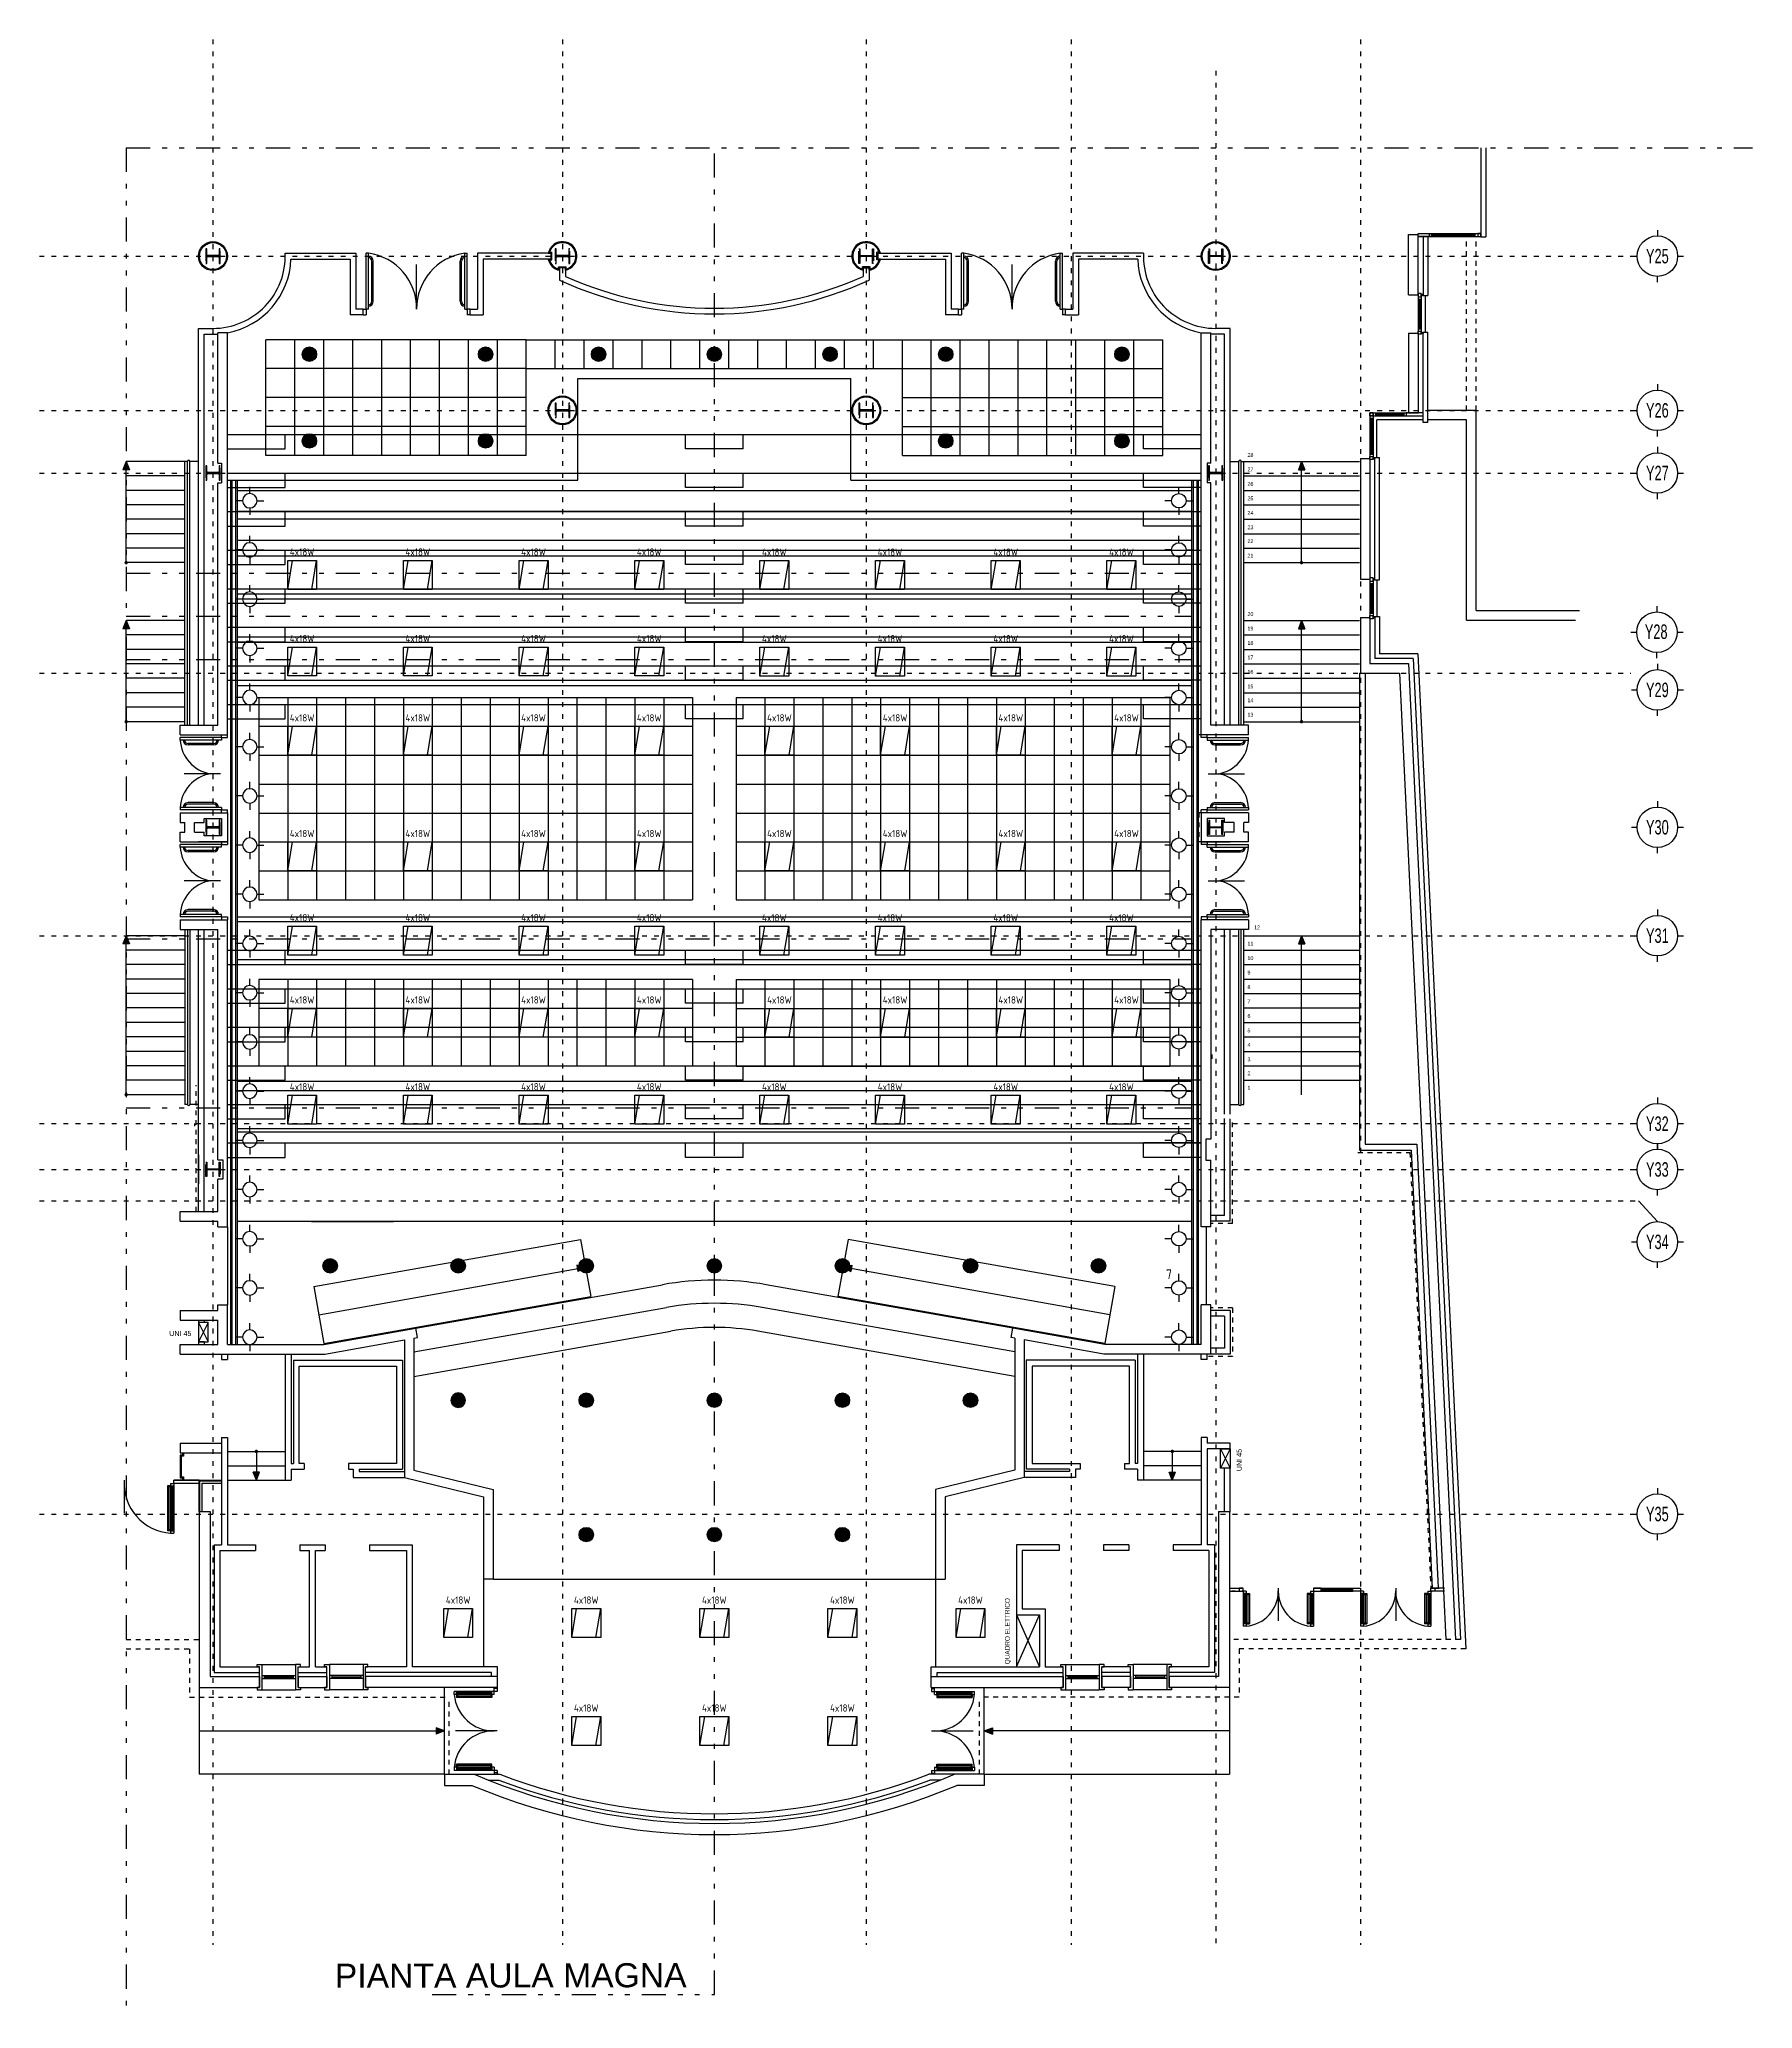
# Model space of a CAD drawing. Extents: x 271.1 to 330.5, y -7 to 33.8.
# Drawn here: x 294.98 to 330.51, y -7.05 to 33.81 of the extents above; entities that cross this region are included whole.
import ezdxf
from ezdxf.enums import TextEntityAlignment as Align

# ---------------------------------------------------------------- set-up
doc = ezdxf.new("R2010")
doc.units = 0
doc.header["$MEASUREMENT"] = 0
for name, pattern in [('ACAD_ISO03W100', [30, 12, -18]), ('ACAD_ISO07W100', [3.5, 0.5, -3]), ('TRATTO-PUNTI', [1.25, 0.5, -0.25, 0, -0.25, 0, -0.25])]:
    doc.linetypes.add(name, pattern=pattern)
doc.layers.get('0').update_dxf_attribs({"linetype": 'CONTINUOUS'})
for name, color, linetype in [('APPARECCHI', 2, 'CONTINUOUS'), ('CARTER', 5, 'CONTINUOUS'), ('CEMENTO', 3, 'CONTINUOUS'), ('CONTROSOFFITTI', 5, 'CONTINUOUS'), ('FINESTRE', 4, 'CONTINUOUS'), ('MAGLIA', 6, 'CONTINUOUS'), ('PANNELLI', 3, 'CONTINUOUS'), ('PILASTRI', 7, 'CONTINUOUS'), ('PORTE', 7, 'CONTINUOUS'), ('SOGLIE', 1, 'CONTINUOUS'), ('TRAMEZZI', 3, 'CONTINUOUS'), ('TRATTEGGI', 1, 'ACAD_ISO03W100')]:
    doc.layers.add(name, color=color, linetype=linetype)
doc.styles.add('HELV', font='HELV.shx')
doc.styles.add('ISO', font='ISO.shx')
doc.linetypes.add('ISOLAMENTO', pattern='A,0.0001,-0.1,[134,ltypeshp.shx,S=0.1,R=0,X=-0.1,Y=0],-0.2,[134,ltypeshp.shx,S=0.1,R=180,X=0.1,Y=0],-0.1', length=0.4001)

msp = doc.modelspace()

# ---------------------------------------------------------------- texts
at = {"style": 'HELV'}
msp.add_text('PIANTA AULA MAGNA', height=0.5, rotation=0.1, dxfattribs=at).set_placement((304.7542, -6.3595), align=Align.MIDDLE)
at = {"layer": 'APPARECCHI', "style": 'ISO'}
msp.add_text('7', height=0.2, dxfattribs=at).set_placement((318.4081, 8.1922), align=Align.MIDDLE)
at = {"layer": 'MAGLIA', "color": 3, "linetype": 'CONTINUOUS', "width": 0.66}
for s, p in [('Y25', (328.5393, 29.1639)), ('Y26', (328.5393, 25.9639)), ('Y27', (328.5393, 24.6639)), ('Y28', (328.5147, 21.3719)), ('Y29', (328.5393, 20.1639)), ('Y30', (328.5393, 17.3139)), ('Y31', (328.5393, 15.0639)), ('Y32', (328.5393, 11.1639)), ('Y33', (328.5388, 10.2139)), ('Y34', (328.5393, 8.7106)), ('Y35', (328.5393, 3.0639))]:
    msp.add_text(s, height=0.3, dxfattribs=at).set_placement(p, align=Align.CENTER)
at = {"layer": 'SOGLIE', "color": 5, "ltscale": 0.5}
for s, p in [('28', (320.0372, 25.1478)), ('27', (320.0372, 24.8478)), ('26', (320.0372, 24.5478)), ('25', (320.0372, 24.2478)), ('24', (320.0372, 23.9478)), ('23', (320.0372, 23.6478)), ('22', (320.0372, 23.3589)), ('21', (320.0372, 23.0589)), ('20', (320.0372, 21.8478)), ('19', (320.0372, 21.5478)), ('18', (320.0372, 21.2478)), ('17', (320.0372, 20.9478)), ('16', (320.0372, 20.6478)), ('15', (320.0372, 20.3478)), ('14', (320.0372, 20.0589)), ('13', (320.0372, 19.7589)), ('12', (320.1753, 15.3462)), ('11', (320.0372, 15.0078)), ('10', (320.0372, 14.7078)), ('9', (320.0372, 14.4078)), ('8', (320.0372, 14.1078)), ('7', (320.0372, 13.8078)), ('6', (320.0372, 13.5078)), ('5', (320.0372, 13.2078)), ('4', (320.0372, 12.9078)), ('3', (320.0372, 12.6078)), ('2', (320.0372, 12.3189)), ('1', (320.0372, 12.0189))]:
    msp.add_text(s, height=0.08, dxfattribs=at).set_placement(p)
at = {"layer": 'SOGLIE', "ltscale": 0.5}
msp.add_text('UNI 45', height=0.1071, dxfattribs=at).set_placement((297.6715, 6.9073))
msp.add_text('UNI 45', height=0.1071, rotation=90, dxfattribs=at).set_placement((319.917, 4.104))
at = {"layer": 'SOGLIE', "ltscale": 0.5, "width": 0.8}
msp.add_text('QUADRO ELETTRICO', height=0.1, rotation=90, dxfattribs=at).set_placement((315.1058, 0.0951))

# ---------------------------------------------------------------- blocks, each defined once
blk = doc.blocks.new('SPOT2X26')
blk.add_hatch(color=256).paths.add_polyline_path([(-1.5, 0, 1), (1.5, 0, 1)])
at = {"linetype": 'CONTINUOUS'}
blk.add_line((-1.06, -1.06), (-1.06, -1.06), dxfattribs=at)
blk.add_circle((0, 0), 1.5, dxfattribs=at)
blk = doc.blocks.new('SPOTDICROICO')
for p, q in [((-1.5, 0), (-2.91, 0)), ((0, 1.5), (0, 2.91)), ((1.5, 0), (2.91, 0)), ((0, -1.5), (0, -2.91))]:
    blk.add_line(p, q)
at = {"linetype": 'CONTINUOUS'}
blk.add_circle((0, 0), 1.5, dxfattribs=at)
blk = doc.blocks.new('6418')
at = {"linetype": 'CONTINUOUS'}
for p, q in [((-3, -3), (-2, 3)), ((2, -3), (3, 3))]:
    blk.add_line(p, q, dxfattribs=at)
blk.add_lwpolyline([(3, -3), (-3, -3), (-3, 3), (3, 3)], close=True, dxfattribs=at)
blk = doc.blocks.new('A$C1C0C6CE1')
at = {"layer": 'APPARECCHI'}
ref = blk.add_blockref('6418', (0.3, 0.3), dxfattribs=dict(at, xscale=0.1, yscale=0.1, zscale=0.1))
ref.add_attrib('6418', '4x18W', dxfattribs={"layer": '0', "color": 7, "height": 0.15, "style": 'ISO'}).set_placement((0.3, 0.7), align=Align.CENTER)

# ---------------------------------------------------------------- hatches: boundary and pattern name
at = {"layer": 'PILASTRI', "linetype": 'ACAD_ISO07W100', "ltscale": 0.5}
for points in [[(298.4482, 29.3439), (298.4482, 29.4639), (298.4282, 29.4639), (298.4282, 29.1639), (298.4482, 29.1639), (298.4482, 29.2839, -0.4142136), (298.4682, 29.3039), (298.6882, 29.3039, -0.4142136), (298.7082, 29.2839), (298.7082, 29.1639), (298.7282, 29.1639), (298.7282, 29.4639), (298.7082, 29.4639), (298.7082, 29.3439, -0.4142136), (298.6882, 29.3239), (298.4682, 29.3239, -0.4142136)], [(305.6982, 29.3439), (305.6982, 29.4639), (305.6782, 29.4639), (305.6782, 29.1639), (305.6982, 29.1639), (305.6982, 29.2839, -0.4142136), (305.7182, 29.3039), (305.9382, 29.3039, -0.4142136), (305.9582, 29.2839), (305.9582, 29.1639), (305.9782, 29.1639), (305.9782, 29.4639), (305.9582, 29.4639), (305.9582, 29.3439, -0.4142136), (305.9382, 29.3239), (305.7182, 29.3239, -0.4142136)], [(312.2382, 29.3239), (312.0182, 29.3239, -0.4142136), (311.9982, 29.3439), (311.9982, 29.4639), (311.9782, 29.4639), (311.9782, 29.1639), (311.9982, 29.1639), (311.9982, 29.2839, -0.4142136), (312.0182, 29.3039), (312.2382, 29.3039, -0.4142136), (312.2582, 29.2839), (312.2582, 29.1639), (312.2782, 29.1639), (312.2782, 29.4639), (312.2582, 29.4639), (312.2582, 29.3439, -0.4142136)], [(319.4882, 29.3239), (319.2682, 29.3239, -0.4142136), (319.2482, 29.3439), (319.2482, 29.4639), (319.2282, 29.4639), (319.2282, 29.1639), (319.2482, 29.1639), (319.2482, 29.2839, -0.4142136), (319.2682, 29.3039), (319.4882, 29.3039, -0.4142136), (319.5082, 29.2839), (319.5082, 29.1639), (319.5282, 29.1639), (319.5282, 29.4639), (319.5082, 29.4639), (319.5082, 29.3439, -0.4142136)], [(305.6982, 26.1439), (305.6982, 26.2639), (305.6782, 26.2639), (305.6782, 25.9639), (305.6982, 25.9639), (305.6982, 26.0839, -0.4142136), (305.7182, 26.1039), (305.9382, 26.1039, -0.4142136), (305.9582, 26.0839), (305.9582, 25.9639), (305.9782, 25.9639), (305.9782, 26.2639), (305.9582, 26.2639), (305.9582, 26.1439, -0.4142136), (305.9382, 26.1239), (305.7182, 26.1239, -0.4142136)], [(311.9982, 26.1439), (311.9982, 26.2639), (311.9782, 26.2639), (311.9782, 25.9639), (311.9982, 25.9639), (311.9982, 26.0839, -0.4142136), (312.0182, 26.1039), (312.2382, 26.1039, -0.4142136), (312.2582, 26.0839), (312.2582, 25.9639), (312.2782, 25.9639), (312.2782, 26.2639), (312.2582, 26.2639), (312.2582, 26.1439, -0.4142136), (312.2382, 26.1239), (312.0182, 26.1239, -0.4142136)], [(298.4482, 24.8439), (298.4482, 24.9639), (298.4282, 24.9639), (298.4282, 24.6639), (298.4482, 24.6639), (298.4482, 24.7839, -0.4142136), (298.4682, 24.8039), (298.6882, 24.8039, -0.4142136), (298.7082, 24.7839), (298.7082, 24.6639), (298.7282, 24.6639), (298.7282, 24.9639), (298.7082, 24.9639), (298.7082, 24.8439, -0.4142136), (298.6882, 24.8239), (298.4682, 24.8239, -0.4142136)], [(319.2482, 24.8439), (319.2482, 24.9639), (319.2282, 24.9639), (319.2282, 24.6639), (319.2482, 24.6639), (319.2482, 24.7839, -0.4142136), (319.2682, 24.8039), (319.4882, 24.8039, -0.4142136), (319.5082, 24.7839), (319.5082, 24.6639), (319.5282, 24.6639), (319.5282, 24.9639), (319.5082, 24.9639), (319.5082, 24.8439, -0.4142136), (319.4882, 24.8239), (319.2682, 24.8239, -0.4142136)], [(298.4482, 17.4939), (298.4482, 17.6139), (298.4282, 17.6139), (298.4282, 17.3139), (298.4482, 17.3139), (298.4482, 17.4339, -0.4142136), (298.4682, 17.4539), (298.6882, 17.4539, -0.4142136), (298.7082, 17.4339), (298.7082, 17.3139), (298.7282, 17.3139), (298.7282, 17.6139), (298.7082, 17.6139), (298.7082, 17.4939, -0.4142136), (298.6882, 17.4739), (298.4682, 17.4739, -0.4142136)], [(319.4882, 17.4739), (319.2682, 17.4739, -0.4142136), (319.2482, 17.4939), (319.2482, 17.6139), (319.2282, 17.6139), (319.2282, 17.3139), (319.2482, 17.3139), (319.2482, 17.4339, -0.4142136), (319.2682, 17.4539), (319.4882, 17.4539, -0.4142136), (319.5082, 17.4339), (319.5082, 17.3139), (319.5282, 17.3139), (319.5282, 17.6139), (319.5082, 17.6139), (319.5082, 17.4939, -0.4142136)], [(298.4282, 10.2139), (298.4482, 10.2139), (298.4482, 10.3339, -0.4142136), (298.4682, 10.3539), (298.6882, 10.3539, -0.4142136), (298.7082, 10.3339), (298.7082, 10.2139), (298.7282, 10.2139), (298.7282, 10.5139), (298.7082, 10.5139), (298.7082, 10.3939, -0.4142136), (298.6882, 10.3739), (298.4682, 10.3739, -0.4142136), (298.4482, 10.3939), (298.4482, 10.5139), (298.4282, 10.5139)], [(298.4282, 10.2139), (298.4482, 10.2139), (298.4482, 10.3339, -0.4142136), (298.4682, 10.3539), (298.6882, 10.3539, -0.4142136), (298.7082, 10.3339), (298.7082, 10.2139), (298.7282, 10.2139), (298.7282, 10.5139), (298.7082, 10.5139), (298.7082, 10.3939, -0.4142136), (298.6882, 10.3739), (298.4682, 10.3739, -0.4142136), (298.4482, 10.3939), (298.4482, 10.5139), (298.4282, 10.5139)]]:
    msp.add_hatch(color=256, dxfattribs=at).paths.add_polyline_path(points)
at = {"layer": 'SOGLIE', "ltscale": 0.5}
for points in [[(296.8445, 24.8829), (296.7782, 25.0539), (296.7119, 24.8829)], [(321.2245, 24.8829), (321.1582, 25.0539), (321.0919, 24.8829)], [(296.8445, 21.5829), (296.7782, 21.7539), (296.7119, 21.5829)], [(321.2245, 21.5829), (321.1582, 21.7539), (321.0919, 21.5829)], [(296.8445, 15.0429), (296.7782, 15.2139), (296.7119, 15.0429)], [(321.2245, 15.0429), (321.1582, 15.2139), (321.0919, 15.0429)], [(306.148, 8.2442), (306.3063, 8.3369), (306.1269, 8.3751)], [(311.8295, 8.3751), (311.65, 8.3369), (311.8083, 8.2442)], [(299.4119, 4.085), (299.4782, 3.9139), (299.5445, 4.085)], [(318.4119, 4.085), (318.4782, 3.9139), (318.5445, 4.085)], [(303.2071, -1.3523), (303.3782, -1.2861), (303.2071, -1.2198)], [(314.7492, -1.2198), (314.5782, -1.2861), (314.7492, -1.3523)]]:
    msp.add_hatch(color=256, dxfattribs=at).paths.add_polyline_path(points)

# ---------------------------------------------------------------- linework, layer by layer
at = {"linetype": 'TRATTO-PUNTI'}
for q in [(296.7782, -7.0481), (330.5146, 31.5639)]:
    msp.add_line((296.7782, 31.5639), q, dxfattribs=at)
at = {"layer": 'APPARECCHI'}
msp.add_line((319.3055, 12.6577), (319.3055, 12.7469), dxfattribs=at)
at = {"layer": 'APPARECCHI', "ltscale": 0.5}
for p, q in [((298.8782, 9.1739), (298.8782, 7.5539)), ((319.1782, 9.1739), (319.1782, 7.5539))]:
    msp.add_line(p, q, dxfattribs=at)
at = {"layer": 'CARTER', "ltscale": 0.5}
for p, q in [((324.8782, 31.5639), (324.8782, 29.7139)), ((324.9782, 31.5639), (324.9782, 29.7139)), ((324.8782, 29.7139), (324.9782, 29.7139)), ((305.5342, 29.3739), (305.5842, 29.3739)), ((305.5342, 29.2539), (305.5842, 29.2539)), ((305.5598, 29.3939), (305.6042, 29.3939)), ((305.5598, 29.2339), (305.6042, 29.2339)), ((305.6042, 29.2339), (305.6042, 29.3939)), ((305.7482, 29.09), (305.9082, 29.09)), ((305.7482, 29.0456), (305.7482, 29.09)), ((305.7682, 29.02), (305.7682, 29.07)), ((305.8882, 29.02), (305.8882, 29.07)), ((305.9082, 29.0456), (305.9082, 29.09)), ((312.2082, 29.09), (312.0482, 29.09)), ((312.0482, 29.0456), (312.0482, 29.09)), ((312.0682, 29.02), (312.0682, 29.07)), ((312.1882, 29.02), (312.1882, 29.07)), ((312.2082, 29.0456), (312.2082, 29.09)), ((312.3521, 29.2339), (312.3521, 29.3939)), ((312.3965, 29.3939), (312.3521, 29.3939)), ((312.3965, 29.2339), (312.3521, 29.2339)), ((312.4221, 29.3739), (312.3721, 29.3739)), ((312.4221, 29.2539), (312.3721, 29.2539)), ((298.2932, 3.2639), (298.2932, 3.9139)), ((298.2932, 3.9139), (298.7582, 3.9139))]:
    msp.add_line(p, q, dxfattribs=at)
for points in [[(297.9482, 4.4839), (297.9482, 4.4339), (297.8982, 4.4339), (297.8982, 3.9639), (297.9482, 3.9639), (297.9482, 3.9139)], [(297.9682, 4.4839), (297.9682, 4.4139), (297.9182, 4.4139), (297.9182, 3.9839), (297.9682, 3.9839), (297.9682, 3.9139)], [(298.3032, 3.2639), (298.3032, 3.9039), (298.7582, 3.9039)]]:
    msp.add_lwpolyline(points, dxfattribs=at)
at = {"layer": 'CARTER', "color": 2, "linetype": 'ISOLAMENTO', "ltscale": 0.035}
msp.add_lwpolyline([(298.3532, 3.2639), (298.3532, 3.8539), (298.7582, 3.8539)], dxfattribs=at)
at = {"layer": 'CARTER', "ltscale": 0.5}
for centre, radius in [((298.5782, 29.3139), 0.3), ((298.5782, 29.3139), 0.28), ((319.3782, 29.3139), 0.3), ((319.3782, 29.3139), 0.28), ((305.8282, 26.1139), 0.3), ((305.8282, 26.1139), 0.28), ((312.1282, 26.1139), 0.3), ((312.1282, 26.1139), 0.28)]:
    msp.add_circle(centre, radius, dxfattribs=at)
for centre, radius, start, end in [((305.8282, 29.3139), 0.3, 281.53696, 168.46304), ((305.8282, 29.3139), 0.28, 286.60155, 163.39845), ((312.1282, 29.3139), 0.3, 11.53696, 258.46304), ((312.1282, 29.3139), 0.28, 16.60155, 253.39845), ((305.8282, 29.3139), 0.3, 191.53696, 258.46304), ((305.8282, 29.3139), 0.28, 196.60155, 253.39845), ((312.1282, 29.3139), 0.3, 281.53696, 348.46304), ((312.1282, 29.3139), 0.28, 286.60155, 343.39845)]:
    msp.add_arc(centre, radius, start, end, dxfattribs=at)
at = {"layer": 'CEMENTO', "ltscale": 0.5}
for p, q in [((323.3782, 29.7639), (323.5782, 29.7639)), ((323.3782, 28.5139), (323.3782, 29.7639)), ((323.5782, 28.5139), (323.5782, 29.7639)), ((323.3782, 28.5139), (323.5782, 28.5139)), ((323.3782, 27.7139), (323.3782, 26.0639)), ((323.3782, 27.7139), (323.5782, 27.7139)), ((323.3782, 27.7139), (323.5782, 27.7139)), ((323.5782, 27.7139), (323.5782, 26.0639)), ((323.3782, 26.0639), (323.5782, 26.0639)), ((322.3782, 25.1139), (322.3782, 22.6139)), ((322.3782, 25.1139), (322.5782, 25.1139)), ((322.3782, 25.1139), (322.3782, 22.6139)), ((322.5782, 25.1139), (322.5782, 22.6139)), ((322.3782, 22.6139), (322.5782, 22.6139)), ((322.3782, 21.8139), (322.5782, 21.8139)), ((322.3782, 21.8139), (322.3782, 20.6639)), ((322.3782, 21.8139), (322.3782, 20.6639)), ((322.5782, 21.8139), (322.5782, 20.8639)), ((322.5782, 20.8639), (323.3782, 20.8639)), ((322.3582, 20.6639), (323.1876, 20.6639)), ((298.2932, 3.2639), (298.2932, -0.3861)), ((298.2932, 3.2639), (298.5232, 3.2639)), ((298.5232, 3.2639), (298.5232, -0.1561)), ((319.4332, 3.2639), (319.4332, -0.1561)), ((319.4332, 3.2639), (319.6632, 3.2639)), ((319.6632, 3.2639), (319.6632, -0.3861)), ((298.2932, -0.3861), (299.5432, -0.3861)), ((298.5232, -0.1561), (299.5432, -0.1561)), ((299.5432, -0.1561), (299.5432, -0.3861)), ((300.3432, -0.1561), (300.3432, -0.3861)), ((300.3432, -0.1561), (300.9432, -0.1561)), ((300.3432, -0.3861), (300.9432, -0.3861)), ((300.9432, -0.1561), (300.9432, -0.3861)), ((304.4782, -0.1561), (301.7432, -0.1561)), ((301.7432, -0.1561), (301.7432, -0.3861)), ((304.4782, -0.3861), (301.7432, -0.3861)), ((304.4782, -0.3861), (304.4782, -0.1561)), ((313.4782, -0.1561), (316.2132, -0.1561)), ((313.4782, -0.3861), (313.4782, -0.1561)), ((313.4782, -0.3861), (316.2132, -0.3861)), ((316.2132, -0.1561), (316.2132, -0.3861)), ((317.0132, -0.1561), (317.0132, -0.3861)), ((317.6132, -0.1561), (317.0132, -0.1561)), ((317.6132, -0.3861), (317.0132, -0.3861)), ((317.6132, -0.1561), (317.6132, -0.3861)), ((319.4332, -0.1561), (318.4132, -0.1561)), ((318.4132, -0.1561), (318.4132, -0.3861)), ((319.6632, -0.3861), (318.4132, -0.3861)), ((303.3782, -2.1861), (303.9976, -2.1861)), ((303.3782, -2.1861), (303.3782, -2.4161)), ((303.3782, -2.4161), (303.9507, -2.4161)), ((314.5782, -2.1861), (313.9588, -2.1861)), ((314.5782, -2.4161), (314.0056, -2.4161)), ((314.5782, -2.1861), (314.5782, -2.4161))]:
    msp.add_line(p, q, dxfattribs=at)
for radius, start, end in [(12.9, 247.06246, 292.93754), (12.67, 246.85235, 293.14765)]:
    msp.add_arc((308.9782, 9.4639), radius, start, end, dxfattribs=at)
at = {"layer": 'CONTROSOFFITTI', "color": 1, "linetype": 'TRATTO-PUNTI'}
for p, q in [((308.9782, -6.7559), (308.9782, 31.5639)), ((296.7782, 22.7349), (318.8782, 22.7349)), ((296.7782, 21.841), (318.8782, 21.841)), ((296.7782, 20.9424), (318.8782, 20.9424)), ((296.7782, 15.151), (318.8782, 15.151)), ((296.7782, 11.6439), (318.8782, 11.6439)), ((303.123, -6.7559), (308.9782, -6.7559))]:
    msp.add_line(p, q, dxfattribs=at)
at = {"layer": 'CONTROSOFFITTI', "ltscale": 0.5}
for p, q in [((299.6782, 25.1789), (299.6782, 27.5789)), ((305.0782, 27.5789), (299.6782, 27.5789)), ((300.2782, 25.1789), (300.2782, 27.5789)), ((300.8782, 25.1789), (300.8782, 27.5789)), ((301.4782, 25.1789), (301.4782, 27.5789)), ((302.0782, 25.1789), (302.0782, 27.5789)), ((302.6782, 25.1789), (302.6782, 27.5789)), ((303.2782, 25.1789), (303.2782, 27.5789)), ((303.8782, 25.1789), (303.8782, 27.5789)), ((304.4782, 25.1789), (304.4782, 27.5789)), ((305.0782, 25.1789), (305.0782, 27.5789)), ((305.0782, 27.5789), (312.8782, 27.5789)), ((305.6782, 26.9789), (305.6782, 27.5789)), ((306.2782, 26.9789), (306.2782, 27.5789)), ((306.8782, 26.9789), (306.8782, 27.5789)), ((307.4782, 26.9789), (307.4782, 27.5789)), ((308.0782, 26.9789), (308.0782, 27.5789)), ((308.6782, 26.9789), (308.6782, 27.5789)), ((309.2782, 26.9789), (309.2782, 27.5789)), ((309.8782, 26.9789), (309.8782, 27.5789)), ((310.4782, 26.9789), (310.4782, 27.5789)), ((311.0782, 26.9789), (311.0782, 27.5789)), ((311.6782, 26.9789), (311.6782, 27.5789)), ((312.2782, 26.9789), (312.2782, 27.5789)), ((312.8782, 25.1789), (312.8782, 27.5789)), ((312.8782, 27.5789), (318.2782, 27.5789)), ((313.4782, 25.1789), (313.4782, 27.5789)), ((314.0782, 25.1789), (314.0782, 27.5789)), ((314.6782, 25.1789), (314.6782, 27.5789)), ((315.2782, 25.1789), (315.2782, 27.5789)), ((315.8782, 25.1789), (315.8782, 27.5789)), ((316.4782, 25.1789), (316.4782, 27.5789)), ((317.0782, 25.1789), (317.0782, 27.5789)), ((317.6782, 25.1789), (317.6782, 27.5789)), ((318.2782, 25.1789), (318.2782, 27.5789)), ((305.0782, 26.9789), (299.6782, 26.9789)), ((305.0782, 26.9789), (312.8782, 26.9789)), ((312.8782, 26.9789), (318.2782, 26.9789)), ((305.0782, 26.3789), (299.6782, 26.3789)), ((312.8782, 26.3789), (318.2782, 26.3789)), ((305.0782, 25.7789), (299.6782, 25.7789)), ((312.8782, 25.7789), (318.2782, 25.7789)), ((305.0782, 25.1789), (299.6782, 25.1789)), ((312.8782, 25.1789), (318.2782, 25.1789)), ((299.0782, 24.4526), (318.8782, 24.4526)), ((299.0782, 24.0201), (318.8782, 24.0201)), ((299.0782, 23.8645), (318.8782, 23.8645)), ((299.0782, 23.4207), (318.8782, 23.4207)), ((299.0782, 23.0941), (318.8782, 23.0941)), ((299.0782, 22.3062), (318.8782, 22.3062)), ((299.0782, 22.2002), (318.8782, 22.2002)), ((299.0782, 22.2002), (318.8782, 22.2002)), ((299.0782, 21.4123), (318.8782, 21.4123)), ((299.0782, 21.3016), (318.8782, 21.3016)), ((299.0782, 20.5138), (318.8782, 20.5138)), ((299.0782, 20.4028), (318.8782, 20.4028)), ((299.5282, 20.1583), (308.5282, 20.1583)), ((299.5282, 20.1583), (299.5282, 15.9583)), ((300.1282, 20.1583), (300.1282, 15.9583)), ((300.7282, 20.1583), (300.7282, 15.9583)), ((301.3282, 20.1583), (301.3282, 15.9583)), ((301.9282, 20.1583), (301.9282, 15.9583)), ((302.5282, 20.1583), (302.5282, 15.9583)), ((303.1282, 20.1583), (303.1282, 15.9583)), ((303.7282, 20.1583), (303.7282, 15.9583)), ((304.3282, 20.1583), (304.3282, 15.9583)), ((304.9282, 20.1583), (304.9282, 15.9583)), ((305.5282, 20.1583), (305.5282, 15.9583)), ((306.1282, 20.1583), (306.1282, 15.9583)), ((306.7282, 20.1583), (306.7282, 15.9583)), ((307.3282, 20.1583), (307.3282, 15.9583)), ((307.9282, 20.1583), (307.9282, 15.9583)), ((308.5282, 20.1583), (308.5282, 15.9583)), ((309.4282, 20.1583), (318.4282, 20.1583)), ((309.4282, 20.1583), (309.4282, 15.9583)), ((310.0282, 20.1583), (310.0282, 15.9583)), ((310.6282, 20.1583), (310.6282, 15.9583)), ((311.2282, 20.1583), (311.2282, 15.9583)), ((311.8282, 20.1583), (311.8282, 15.9583)), ((312.4282, 20.1583), (312.4282, 15.9583)), ((313.0282, 20.1583), (313.0282, 15.9583)), ((313.6282, 20.1583), (313.6282, 15.9583)), ((314.2282, 20.1583), (314.2282, 15.9583)), ((314.8282, 20.1583), (314.8282, 15.9583)), ((315.4282, 20.1583), (315.4282, 15.9583)), ((316.0282, 20.1583), (316.0282, 15.9583)), ((316.6282, 20.1583), (316.6282, 15.9583)), ((317.2282, 20.1583), (317.2282, 15.9583)), ((317.8282, 20.1583), (317.8282, 15.9583)), ((318.4282, 20.1583), (318.4282, 15.9583)), ((299.5282, 19.5583), (308.5282, 19.5583)), ((309.4282, 19.5583), (318.4282, 19.5583)), ((299.5282, 18.9583), (308.5282, 18.9583)), ((309.4282, 18.9583), (318.4282, 18.9583)), ((299.5282, 18.3583), (308.5282, 18.3583)), ((309.4282, 18.3583), (318.4282, 18.3583)), ((299.5282, 17.7583), (308.5282, 17.7583)), ((309.4282, 17.7583), (318.4282, 17.7583)), ((299.5282, 17.1583), (308.5282, 17.1583)), ((309.4282, 17.1583), (318.4282, 17.1583)), ((299.5282, 16.5583), (308.5282, 16.5583)), ((309.4282, 16.5583), (318.4282, 16.5583)), ((299.5282, 15.9583), (308.5282, 15.9583)), ((309.4282, 15.9583), (318.4282, 15.9583)), ((299.0782, 15.6028), (318.8782, 15.6028)), ((299.0782, 15.5114), (318.8782, 15.5114)), ((299.0782, 14.7211), (318.8782, 14.7211)), ((299.0782, 14.6174), (318.8782, 14.6174)), ((308.5282, 14.306), (299.5282, 14.306)), ((299.5282, 14.306), (299.5282, 12.506)), ((300.1282, 14.306), (300.1282, 12.506)), ((300.7282, 14.306), (300.7282, 12.506)), ((300.7282, 14.306), (300.7282, 12.506)), ((301.3282, 14.306), (301.3282, 12.506)), ((301.9282, 14.306), (301.9282, 12.506)), ((302.5282, 14.306), (302.5282, 12.506)), ((303.1282, 14.306), (303.1282, 12.506)), ((303.7282, 14.306), (303.7282, 12.506)), ((304.3282, 14.306), (304.3282, 12.506)), ((304.9282, 14.306), (304.9282, 12.506)), ((305.5282, 14.306), (305.5282, 12.506)), ((306.1282, 14.306), (306.1282, 12.506)), ((306.7282, 14.306), (306.7282, 12.506)), ((307.3282, 14.306), (307.3282, 12.506)), ((307.9282, 14.306), (307.9282, 12.506)), ((308.5282, 14.306), (308.5282, 12.506)), ((309.4282, 14.306), (318.4282, 14.306)), ((309.4282, 14.306), (309.4282, 12.506)), ((310.0282, 14.306), (310.0282, 12.506)), ((310.6282, 14.306), (310.6282, 12.506)), ((311.2282, 14.306), (311.2282, 12.506)), ((311.8282, 14.306), (311.8282, 12.506)), ((312.4282, 14.306), (312.4282, 12.506)), ((313.0282, 14.306), (313.0282, 12.506)), ((313.6282, 14.306), (313.6282, 12.506)), ((314.2282, 14.306), (314.2282, 12.506)), ((314.8282, 14.306), (314.8282, 12.506)), ((315.4282, 14.306), (315.4282, 12.506)), ((316.0282, 14.306), (316.0282, 12.506)), ((316.6282, 14.306), (316.6282, 12.506)), ((317.2282, 14.306), (317.2282, 12.506)), ((317.2282, 14.306), (317.2282, 12.506)), ((317.8282, 14.306), (317.8282, 12.506)), ((318.4282, 14.306), (318.4282, 12.506)), ((308.5282, 13.706), (299.5282, 13.706)), ((309.4282, 13.706), (318.4282, 13.706)), ((308.5282, 13.106), (299.5282, 13.106)), ((309.4282, 13.106), (318.4282, 13.106)), ((308.5282, 12.506), (299.5282, 12.506)), ((309.4282, 12.506), (318.4282, 12.506)), ((299.0782, 12.1945), (318.8782, 12.1945)), ((299.0782, 12.0031), (318.8782, 12.0031)), ((299.0782, 11.2153), (318.8782, 11.2153)), ((299.0782, 11.1439), (318.8782, 11.1439)), ((318.8782, 9.2865), (299.0782, 9.2865)), ((300.6229, 9.2865), (302.3243, 9.2865)), ((302.7882, 7.0707), (307.9023, 7.9724)), ((315.1681, 7.0707), (310.0541, 7.9724)), ((302.7482, 6.5762), (307.9857, 7.4997)), ((315.2082, 6.5762), (309.9707, 7.4997)), ((302.7482, 6.0685), (308.0725, 7.0073)), ((315.2082, 6.0685), (309.8839, 7.0073)), ((304.1922, 1.8639), (304.1922, 0.0439)), ((304.3922, 1.8639), (313.5642, 1.8639)), ((313.5642, 1.8639), (313.5642, 0.0439))]:
    msp.add_line(p, q, dxfattribs=at)
for centre in [(305.8282, 26.1139), (312.1282, 26.1139)]:
    msp.add_circle(centre, 0.3, dxfattribs=at)
for radius in [6.196, 5.716, 5.216]:
    msp.add_arc((308.9782, 1.8706), radius, 80, 100, dxfattribs=at)
at = {"layer": 'FINESTRE', "ltscale": 0.5}
for p, q in [((323.5782, 29.7839), (324.8782, 29.7839)), ((323.5782, 29.7189), (324.8782, 29.7189)), ((323.8532, 29.7189), (323.8532, 29.7839)), ((324.7632, 29.7189), (324.7632, 29.7839)), ((323.5782, 28.5014), (323.5782, 27.7339)), ((323.5782, 28.4214), (323.6432, 28.4214)), ((323.6432, 28.5014), (323.6432, 27.7339)), ((323.7232, 28.4939), (323.7232, 27.7339)), ((323.5782, 27.8064), (323.6432, 27.8064)), ((322.5782, 26.0289), (322.5782, 25.1339)), ((322.5782, 25.9489), (322.6432, 25.9489)), ((322.6132, 26.0639), (323.3532, 26.0639)), ((322.6132, 25.9989), (323.3532, 25.9989)), ((322.6432, 26.0289), (322.6432, 25.1339)), ((322.6932, 26.0639), (322.6932, 25.9989)), ((322.7232, 25.1339), (322.7232, 25.9189)), ((323.6782, 25.9189), (322.7232, 25.9189)), ((323.2807, 26.0639), (323.2807, 25.9989)), ((322.5782, 25.2064), (322.6432, 25.2064)), ((322.5782, 22.6014), (322.5782, 21.8339)), ((322.5782, 22.5214), (322.6432, 22.5214)), ((322.6432, 22.6014), (322.6432, 21.8339)), ((322.7232, 22.5939), (322.7232, 21.8339)), ((322.5782, 21.9064), (322.6432, 21.9064)), ((296.7357, 3.9139), (296.7357, 3.233)), ((297.6357, 3.7989), (297.6357, 2.8669)), ((297.7007, 3.7989), (297.6357, 3.7989)), ((297.7007, 3.7789), (297.6357, 3.7789)), ((297.6657, 3.7989), (297.6657, 2.8669)), ((297.7007, 3.8489), (297.7007, 2.8169)), ((297.7007, 3.8489), (297.7657, 3.8489)), ((297.7007, 3.7989), (297.7657, 3.7989)), ((298.2932, 3.9139), (297.7657, 3.9139)), ((298.2932, 3.8489), (297.7657, 3.8489)), ((297.7657, 3.8489), (297.7657, 2.8169)), ((297.7007, 2.8869), (297.6357, 2.8869)), ((297.7007, 2.8669), (297.6357, 2.8669)), ((297.7007, 2.8669), (297.7657, 2.8669)), ((297.7007, 2.8169), (297.7657, 2.8169)), ((319.6632, 1.6789), (319.6632, 1.6139)), ((319.6663, 1.6789), (319.9165, 1.6789)), ((319.8665, 1.6789), (319.8665, 1.6139)), ((319.9465, 1.6789), (319.8665, 1.6789)), ((319.9465, 1.6139), (319.9465, 1.6789)), ((320.6765, 1.6789), (320.6765, 0.998)), ((321.4065, 1.6789), (322.221, 1.6789)), ((323.111, 1.6789), (323.111, 0.998)), ((323.841, 1.6789), (323.921, 1.6789)), ((323.841, 1.6139), (323.841, 1.6789)), ((324.1213, 1.6789), (323.871, 1.6789)), ((323.921, 1.6789), (323.921, 1.6139)), ((319.6632, 1.6139), (319.7132, 1.6139)), ((319.6632, 1.6139), (319.7432, 1.6139)), ((319.6632, 1.6139), (319.9165, 1.6139)), ((319.7782, 1.6139), (319.7132, 1.6139)), ((319.8665, 1.6139), (319.9465, 1.6139)), ((319.9815, 1.6139), (319.9165, 1.6139)), ((319.9465, 1.6139), (319.9465, 0.8839)), ((320.0115, 1.6139), (319.9465, 1.6139)), ((320.0115, 1.5639), (319.9465, 1.5639)), ((320.0115, 1.6139), (320.0115, 0.8839)), ((320.0115, 1.5639), (320.0765, 1.5639)), ((320.0115, 1.5439), (320.0765, 1.5439)), ((320.0465, 1.5639), (320.0465, 0.9339)), ((320.0765, 1.5639), (320.0765, 0.9339)), ((321.2765, 1.5639), (321.2765, 0.9339)), ((321.3415, 1.5639), (321.2765, 1.5639)), ((321.3415, 1.5439), (321.2765, 1.5439)), ((321.3065, 1.5639), (321.3065, 0.9339)), ((321.3415, 1.6139), (321.3415, 0.8839)), ((321.3415, 1.6139), (321.4065, 1.6139)), ((321.3415, 1.5639), (321.4065, 1.5639)), ((321.3632, 1.6139), (322.221, 1.6139)), ((321.4065, 1.6139), (321.4065, 0.8839)), ((322.381, 1.6139), (322.381, 0.8839)), ((322.446, 1.6139), (322.381, 1.6139)), ((322.446, 1.5639), (322.381, 1.5639)), ((322.446, 1.6139), (322.446, 0.8839)), ((322.446, 1.5639), (322.511, 1.5639)), ((322.446, 1.5439), (322.511, 1.5439)), ((322.481, 1.5639), (322.481, 0.9339)), ((322.511, 1.5639), (322.511, 0.9339)), ((323.711, 1.5639), (323.711, 0.9339)), ((323.776, 1.5639), (323.711, 1.5639)), ((323.776, 1.5439), (323.711, 1.5439)), ((323.741, 1.5639), (323.741, 0.9339)), ((323.776, 1.6139), (323.776, 0.8839)), ((323.776, 1.6139), (323.841, 1.6139)), ((323.776, 1.5639), (323.841, 1.5639)), ((323.806, 1.6139), (323.871, 1.6139)), ((323.841, 1.6139), (323.841, 0.8839)), ((323.921, 1.6139), (323.841, 1.6139)), ((324.1244, 1.6139), (323.871, 1.6139)), ((320.0115, 0.9339), (319.9465, 0.9339)), ((320.0115, 0.8839), (319.9465, 0.8839)), ((320.0115, 0.9539), (320.0765, 0.9539)), ((320.0115, 0.9339), (320.0765, 0.9339)), ((321.3415, 0.9539), (321.2765, 0.9539)), ((321.3415, 0.9339), (321.2765, 0.9339)), ((321.3415, 0.9339), (321.4065, 0.9339)), ((321.3415, 0.8839), (321.4065, 0.8839)), ((322.446, 0.9339), (322.381, 0.9339)), ((322.446, 0.8839), (322.381, 0.8839)), ((322.446, 0.9539), (322.511, 0.9539)), ((322.446, 0.9339), (322.511, 0.9339)), ((323.776, 0.9539), (323.711, 0.9539)), ((323.776, 0.9339), (323.711, 0.9339)), ((323.776, 0.9339), (323.841, 0.9339)), ((323.776, 0.8839), (323.841, 0.8839)), ((299.5932, 0.0939), (300.2932, 0.0939)), ((301.6932, 0.0939), (300.9932, 0.0939)), ((316.2632, 0.0939), (316.9632, 0.0939)), ((318.3632, 0.0939), (317.6632, 0.0939)), ((299.5932, -0.1361), (300.2932, -0.1361)), ((299.5932, -0.2011), (300.2932, -0.2011)), ((299.6432, -0.1361), (299.6432, -0.2011)), ((300.2432, -0.1361), (300.2432, -0.2011)), ((300.2932, -0.1361), (300.2932, -0.2011)), ((301.6932, -0.1361), (300.9932, -0.1361)), ((300.9932, -0.1361), (300.9932, -0.2011)), ((301.6932, -0.2011), (300.9932, -0.2011)), ((301.0432, -0.1361), (301.0432, -0.2011)), ((301.6432, -0.1361), (301.6432, -0.2011)), ((304.4116, -0.4661), (304.4116, -0.3861)), ((304.4766, -0.4061), (304.4116, -0.4061)), ((304.4766, -0.3861), (304.4766, -0.4661)), ((313.4797, -0.3861), (313.4797, -0.4661)), ((313.4797, -0.4061), (313.5447, -0.4061)), ((313.5447, -0.4661), (313.5447, -0.3861)), ((316.2632, -0.1361), (316.9632, -0.1361)), ((316.2632, -0.2011), (316.9632, -0.2011)), ((316.3132, -0.1361), (316.3132, -0.2011)), ((316.9132, -0.1361), (316.9132, -0.2011)), ((316.9632, -0.1361), (316.9632, -0.2011)), ((318.3632, -0.1361), (317.6632, -0.1361)), ((317.6632, -0.1361), (317.6632, -0.2011)), ((318.3632, -0.2011), (317.6632, -0.2011)), ((317.7132, -0.1361), (317.7132, -0.2011)), ((318.3132, -0.1361), (318.3132, -0.2011)), ((299.5932, -0.4361), (300.2932, -0.4361)), ((301.6932, -0.4361), (300.9932, -0.4361)), ((303.5816, -0.5311), (303.5816, -0.4661)), ((304.4116, -0.4661), (303.5816, -0.4661)), ((304.4116, -0.5311), (303.5816, -0.5311)), ((303.6316, -0.5311), (303.6316, -0.4661)), ((303.6316, -0.5311), (303.6316, -0.5961)), ((304.3616, -0.5661), (303.6316, -0.5661)), ((304.3616, -0.5961), (303.6316, -0.5961)), ((303.6516, -0.5311), (303.6516, -0.5961)), ((304.3416, -0.5311), (304.3416, -0.5961)), ((304.3616, -0.5311), (304.3616, -0.4661)), ((304.3616, -0.5311), (304.3616, -0.5961)), ((304.4766, -0.4661), (304.4116, -0.4661)), ((304.4116, -0.5311), (304.4116, -0.4661)), ((313.4797, -0.4661), (313.5447, -0.4661)), ((313.5447, -0.4661), (314.3747, -0.4661)), ((313.5447, -0.5311), (313.5447, -0.4661)), ((313.5447, -0.5311), (314.3747, -0.5311)), ((313.5947, -0.5311), (313.5947, -0.4661)), ((313.5947, -0.5311), (313.5947, -0.5961)), ((313.5947, -0.5661), (314.3247, -0.5661)), ((313.5947, -0.5961), (314.3247, -0.5961)), ((313.6147, -0.5311), (313.6147, -0.5961)), ((314.3047, -0.5311), (314.3047, -0.5961)), ((314.3247, -0.5311), (314.3247, -0.4661)), ((314.3247, -0.5311), (314.3247, -0.5961)), ((314.3747, -0.5311), (314.3747, -0.4661)), ((316.2632, -0.4361), (316.9632, -0.4361)), ((318.3632, -0.4361), (317.6632, -0.4361)), ((304.4766, -1.2861), (303.6084, -1.2861)), ((313.4797, -1.2861), (314.3479, -1.2861)), ((304.4116, -2.0411), (303.5816, -2.0411)), ((303.5816, -2.0411), (303.5816, -2.1061)), ((304.3616, -1.9761), (303.6316, -1.9761)), ((303.6316, -2.0411), (303.6316, -1.9761)), ((304.3616, -2.0061), (303.6316, -2.0061)), ((303.6316, -2.0411), (303.6316, -2.1061)), ((303.6516, -2.0411), (303.6516, -1.9761)), ((304.3416, -2.0411), (304.3416, -1.9761)), ((304.3616, -2.0411), (304.3616, -1.9761)), ((304.3616, -2.0411), (304.3616, -2.1061)), ((304.4116, -2.0411), (304.4116, -2.1061)), ((313.5447, -2.0411), (314.3747, -2.0411)), ((313.5447, -2.0411), (313.5447, -2.1061)), ((313.5947, -1.9761), (314.3247, -1.9761)), ((313.5947, -2.0411), (313.5947, -1.9761)), ((313.5947, -2.0061), (314.3247, -2.0061)), ((313.5947, -2.0411), (313.5947, -2.1061)), ((313.6147, -2.0411), (313.6147, -1.9761)), ((314.3047, -2.0411), (314.3047, -1.9761)), ((314.3247, -2.0411), (314.3247, -1.9761)), ((314.3247, -2.0411), (314.3247, -2.1061)), ((314.3747, -2.0411), (314.3747, -2.1061)), ((304.4116, -2.1061), (303.5816, -2.1061)), ((304.4766, -2.1061), (304.4116, -2.1061)), ((304.4116, -2.1061), (304.4116, -2.1861)), ((304.4766, -2.1561), (304.4116, -2.1561)), ((304.4766, -2.1061), (304.4766, -2.1866)), ((313.4797, -2.1061), (313.5447, -2.1061)), ((313.4797, -2.1061), (313.4797, -2.1866)), ((313.4797, -2.1661), (313.5447, -2.1661)), ((313.5447, -2.1061), (314.3747, -2.1061)), ((313.5447, -2.1061), (313.5447, -2.1861))]:
    msp.add_line(p, q, dxfattribs=at)
at = {"layer": 'FINESTRE', "color": 2, "ltscale": 0.5}
for p, q in [((323.8532, 29.7589), (324.7632, 29.7589)), ((323.8532, 29.7439), (324.7632, 29.7439)), ((323.6032, 28.4214), (323.6032, 27.8064)), ((323.6182, 28.4214), (323.6182, 27.8064)), ((322.6032, 25.9489), (322.6032, 25.2064)), ((322.6182, 25.9489), (322.6182, 25.2064)), ((322.6932, 26.0389), (323.2807, 26.0389)), ((322.6932, 26.0239), (323.2807, 26.0239)), ((322.6032, 22.5214), (322.6032, 21.9064)), ((322.6182, 22.5214), (322.6182, 21.9064)), ((297.7257, 3.7989), (297.7257, 2.8669)), ((297.7407, 3.7989), (297.7407, 2.8669)), ((321.5665, 1.6539), (322.221, 1.6539)), ((321.5665, 1.6389), (322.221, 1.6389)), ((319.9715, 1.5639), (319.9715, 0.9339)), ((319.9865, 1.5639), (319.9865, 0.9339)), ((321.3665, 1.5639), (321.3665, 0.9339)), ((321.3815, 1.5639), (321.3815, 0.9339)), ((322.406, 1.5639), (322.406, 0.9339)), ((322.421, 1.5639), (322.421, 0.9339)), ((323.801, 1.5639), (323.801, 0.9339)), ((323.816, 1.5639), (323.816, 0.9339)), ((300.2432, -0.1611), (299.6432, -0.1611)), ((300.2432, -0.1761), (299.6432, -0.1761)), ((301.0432, -0.1611), (301.6432, -0.1611)), ((301.0432, -0.1761), (301.6432, -0.1761)), ((316.9132, -0.1611), (316.3132, -0.1611)), ((316.9132, -0.1761), (316.3132, -0.1761)), ((317.7132, -0.1611), (318.3132, -0.1611)), ((317.7132, -0.1761), (318.3132, -0.1761)), ((304.3616, -0.4911), (303.6316, -0.4911)), ((304.3616, -0.5061), (303.6316, -0.5061)), ((313.5947, -0.4911), (314.3247, -0.4911)), ((313.5947, -0.5061), (314.3247, -0.5061)), ((304.3616, -2.0661), (303.6316, -2.0661)), ((304.3616, -2.0811), (303.6316, -2.0811)), ((313.5947, -2.0661), (314.3247, -2.0661)), ((313.5947, -2.0811), (314.3247, -2.0811))]:
    msp.add_line(p, q, dxfattribs=at)
at = {"layer": 'FINESTRE', "color": 5, "ltscale": 0.5}
for p, q in [((299.4932, 0.0439), (299.4932, 0.0939)), ((299.4932, 0.0939), (299.5932, 0.0939)), ((299.5432, 0.0439), (299.4932, 0.0439)), ((299.5432, -0.3861), (299.5432, 0.0439)), ((299.5932, 0.0939), (299.5932, -0.4361)), ((300.3932, 0.0939), (300.2932, 0.0939)), ((300.2932, 0.0939), (300.2932, -0.4361)), ((300.3432, 0.0439), (300.3932, 0.0439)), ((300.3432, -0.3861), (300.3432, 0.0439)), ((300.3932, 0.0439), (300.3932, 0.0939)), ((300.8932, 0.0439), (300.8932, 0.0939)), ((300.8932, 0.0939), (300.9932, 0.0939)), ((300.9432, 0.0439), (300.8932, 0.0439)), ((300.9432, -0.3861), (300.9432, 0.0439)), ((300.9932, 0.0939), (300.9932, -0.4361)), ((301.7932, 0.0939), (301.6932, 0.0939)), ((301.6932, 0.0939), (301.6932, -0.4361)), ((301.7432, 0.0439), (301.7932, 0.0439)), ((301.7432, -0.3861), (301.7432, 0.0439)), ((301.7932, 0.0439), (301.7932, 0.0939)), ((316.1632, 0.0439), (316.1632, 0.0939)), ((316.1632, 0.0939), (316.2632, 0.0939)), ((316.2132, 0.0439), (316.1632, 0.0439)), ((316.2132, -0.3861), (316.2132, 0.0439)), ((316.2632, 0.0939), (316.2632, -0.4361)), ((317.0632, 0.0939), (316.9632, 0.0939)), ((316.9632, 0.0939), (316.9632, -0.4361)), ((317.0132, 0.0439), (317.0632, 0.0439)), ((317.0132, -0.3861), (317.0132, 0.0439)), ((317.0632, 0.0439), (317.0632, 0.0939)), ((317.5632, 0.0439), (317.5632, 0.0939)), ((317.5632, 0.0939), (317.6632, 0.0939)), ((317.6132, 0.0439), (317.5632, 0.0439)), ((317.6132, -0.3861), (317.6132, 0.0439)), ((317.6632, 0.0939), (317.6632, -0.4361)), ((318.4632, 0.0939), (318.3632, 0.0939)), ((318.3632, 0.0939), (318.3632, -0.4361)), ((318.4132, 0.0439), (318.4632, 0.0439)), ((318.4132, -0.3861), (318.4132, 0.0439)), ((318.4632, 0.0439), (318.4632, 0.0939)), ((299.5432, -0.3861), (299.4932, -0.3861)), ((299.4932, -0.3861), (299.4932, -0.4361)), ((300.3432, -0.3861), (300.3932, -0.3861)), ((300.3932, -0.3861), (300.3932, -0.4361)), ((300.9432, -0.3861), (300.8932, -0.3861)), ((300.8932, -0.3861), (300.8932, -0.4361)), ((301.7432, -0.3861), (301.7932, -0.3861)), ((301.7932, -0.3861), (301.7932, -0.4361)), ((316.2132, -0.3861), (316.1632, -0.3861)), ((316.1632, -0.3861), (316.1632, -0.4361)), ((317.0132, -0.3861), (317.0632, -0.3861)), ((317.0632, -0.3861), (317.0632, -0.4361)), ((317.6132, -0.3861), (317.5632, -0.3861)), ((317.5632, -0.3861), (317.5632, -0.4361)), ((318.4132, -0.3861), (318.4632, -0.3861)), ((318.4632, -0.3861), (318.4632, -0.4361)), ((299.4932, -0.4361), (299.5932, -0.4361)), ((300.3932, -0.4361), (300.2932, -0.4361)), ((300.8932, -0.4361), (300.9932, -0.4361)), ((301.7932, -0.4361), (301.6932, -0.4361)), ((316.1632, -0.4361), (316.2632, -0.4361)), ((317.0632, -0.4361), (316.9632, -0.4361)), ((317.5632, -0.4361), (317.6632, -0.4361)), ((318.4632, -0.4361), (318.3632, -0.4361))]:
    msp.add_line(p, q, dxfattribs=at)
at = {"layer": 'FINESTRE', "color": 5}
for points in [[(323.5782, 29.7839), (323.8032, 29.7839), (323.8032, 29.7189), (323.5782, 29.7189)], [(323.5782, 29.7839), (323.8032, 29.7839), (323.8032, 29.7189), (323.5782, 29.7189)], [(324.8782, 29.7839), (324.8132, 29.7839), (324.8132, 29.7189), (324.8782, 29.7189)], [(323.6432, 28.4714), (323.6432, 28.5364), (323.5782, 28.5364), (323.5782, 28.4714)], [(323.6532, 28.4939), (323.6532, 28.5062), (323.6682, 28.5062), (323.6682, 28.4939), (323.6782, 28.4939), (323.6782, 28.5162), (323.6432, 28.5162), (323.6432, 28.4939)], [(323.6432, 27.7564), (323.6432, 27.6914), (323.5782, 27.6914), (323.5782, 27.7564)], [(323.6532, 27.7339), (323.6532, 27.7217), (323.6682, 27.7217), (323.6682, 27.7339), (323.6782, 27.7339), (323.6782, 27.7117), (323.6432, 27.7117), (323.6432, 27.7339)], [(322.6432, 25.9989), (322.6432, 26.0639), (322.5782, 26.0639), (322.5782, 25.9989)], [(322.6432, 25.9989), (322.5782, 25.9989), (322.5782, 26.0639), (322.6432, 26.0639)], [(323.3307, 25.9989), (323.6782, 25.9989), (323.6782, 26.0639), (323.3307, 26.0639)], [(322.6432, 25.1564), (322.6432, 25.0914), (322.5782, 25.0914), (322.5782, 25.1564)], [(322.6532, 25.1339), (322.6532, 25.1217), (322.6682, 25.1217), (322.6682, 25.1339), (322.6782, 25.1339), (322.6782, 25.1117), (322.6432, 25.1117), (322.6432, 25.1339)], [(322.6432, 22.5714), (322.6432, 22.6364), (322.5782, 22.6364), (322.5782, 22.5714)], [(322.6532, 22.5939), (322.6532, 22.6062), (322.6682, 22.6062), (322.6682, 22.5939), (322.6782, 22.5939), (322.6782, 22.6162), (322.6432, 22.6162), (322.6432, 22.5939)], [(322.6432, 21.8564), (322.6432, 21.7914), (322.5782, 21.7914), (322.5782, 21.8564)], [(322.6532, 21.8339), (322.6532, 21.8217), (322.6682, 21.8217), (322.6682, 21.8339), (322.6782, 21.8339), (322.6782, 21.8117), (322.6432, 21.8117), (322.6432, 21.8339)], [(297.7657, 3.9139), (298.2932, 3.9139), (298.2932, 3.8489), (297.7657, 3.8489)], [(321.5665, 1.6789), (321.4065, 1.6789), (321.4065, 1.6139), (321.5665, 1.6139)], [(322.221, 1.6789), (322.381, 1.6789), (322.381, 1.6139), (322.221, 1.6139)]]:
    msp.add_lwpolyline(points, close=True, dxfattribs=at)
at = {"layer": 'FINESTRE', "ltscale": 0.5}
for centre, radius, start, end in [((297.7657, 3.8489), 1.032, 176.38904, 266.38904), ((319.9465, 1.6139), 0.73, 275.10844, 0), ((321.4065, 1.6139), 0.73, 180, 264.89156), ((322.381, 1.6139), 0.73, 275.10844, 0), ((323.841, 1.6139), 0.73, 180, 264.89156), ((304.4029, -0.4647), 0.8214, 184.63251, 270.61029), ((313.5534, -0.4647), 0.8214, 269.38971, 355.36749), ((304.4029, -2.1074), 0.8214, 89.38971, 175.36749), ((313.5534, -2.1074), 0.8214, 4.63251, 90.61029)]:
    msp.add_arc(centre, radius, start, end, dxfattribs=at)
at = {"layer": 'MAGLIA', "color": 6, "linetype": 'ACAD_ISO07W100', "ltscale": 0.05}
for p, q in [((298.5782, 33.811), (298.5782, -5.7271)), ((305.8282, 33.811), (305.8282, -5.7271)), ((312.1282, 33.811), (312.1282, -5.7271)), ((316.3782, 33.811), (316.3782, -5.7271)), ((322.3782, 33.811), (322.3782, -5.7271)), ((319.3782, 33.1592), (319.3782, -5.7271)), ((294.9782, 29.3139), (328.1193, 29.3139)), ((294.9782, 26.1139), (328.1193, 26.1139)), ((294.9782, 24.8139), (328.1193, 24.8139)), ((294.9782, 20.6639), (327.991, 20.6639)), ((294.9782, 15.2139), (328.1193, 15.2139)), ((294.9782, 11.3139), (328.1193, 11.3139)), ((294.9782, 10.3639), (328.1188, 10.3639)), ((294.9782, 9.7139), (328.1462, 9.7139)), ((294.9782, 3.2139), (328.1193, 3.2139))]:
    msp.add_line(p, q, dxfattribs=at)
at = {"layer": 'MAGLIA', "color": 7, "linetype": 'CONTINUOUS'}
for p, q in [((328.5393, 29.8539), (328.5393, 29.7339)), ((327.9993, 29.3139), (328.1193, 29.3139)), ((328.9593, 29.3139), (329.0793, 29.3139)), ((328.5393, 28.7739), (328.5393, 28.8939)), ((328.5393, 26.6539), (328.5393, 26.5339)), ((327.9993, 26.1139), (328.1193, 26.1139)), ((328.9593, 26.1139), (329.0793, 26.1139)), ((328.5393, 25.5739), (328.5393, 25.6939)), ((328.5393, 25.3539), (328.5393, 25.2339)), ((327.9993, 24.8139), (328.1193, 24.8139)), ((328.9593, 24.8139), (329.0793, 24.8139)), ((328.5393, 24.2739), (328.5393, 24.3939)), ((328.531, 22.0503), (328.531, 21.9303)), ((327.991, 21.5103), (328.111, 21.5103)), ((328.951, 21.5103), (329.071, 21.5103)), ((328.531, 20.9703), (328.531, 21.0903)), ((328.5393, 20.8539), (328.5393, 20.7339)), ((327.9993, 20.3139), (328.1193, 20.3139)), ((328.9593, 20.3139), (329.0793, 20.3139)), ((328.5393, 19.7739), (328.5393, 19.8939)), ((328.5393, 18.0039), (328.5393, 17.8839)), ((327.9993, 17.4639), (328.1193, 17.4639)), ((328.9593, 17.4639), (329.0793, 17.4639)), ((328.5393, 16.9239), (328.5393, 17.0439)), ((328.5393, 15.7539), (328.5393, 15.6339)), ((327.9993, 15.2139), (328.1193, 15.2139)), ((328.9593, 15.2139), (329.0793, 15.2139)), ((328.5393, 14.6739), (328.5393, 14.7939)), ((328.5393, 11.8539), (328.5393, 11.7339)), ((327.9993, 11.3139), (328.1193, 11.3139)), ((328.9593, 11.3139), (329.0793, 11.3139)), ((328.5388, 10.9039), (328.5388, 10.7839)), ((328.5393, 10.7739), (328.5393, 10.8939)), ((327.9988, 10.3639), (328.1188, 10.3639)), ((328.9588, 10.3639), (329.0788, 10.3639)), ((328.5388, 9.8239), (328.5388, 9.9439)), ((328.1462, 9.7139), (328.5393, 9.2806)), ((327.9993, 8.8606), (328.1193, 8.8606)), ((328.9593, 8.8606), (329.0793, 8.8606)), ((328.5393, 8.3206), (328.5393, 8.4406)), ((328.5393, 3.7539), (328.5393, 3.6339)), ((327.9993, 3.2139), (328.1193, 3.2139)), ((328.9593, 3.2139), (329.0793, 3.2139)), ((328.5393, 2.6739), (328.5393, 2.7939))]:
    msp.add_line(p, q, dxfattribs=at)
at = {"layer": 'MAGLIA', "color": 1, "linetype": 'CONTINUOUS'}
for centre in [(328.5393, 29.3139), (328.5393, 26.1139), (328.5393, 24.8139), (328.531, 21.5103), (328.5393, 20.3139), (328.5393, 17.4639), (328.5393, 15.2139), (328.5393, 11.3139), (328.5388, 10.3639), (328.5393, 8.8606), (328.5393, 3.2139)]:
    msp.add_circle(centre, 0.42, dxfattribs=at)
at = {"layer": 'PANNELLI', "ltscale": 0.5}
for p, q in [((323.6782, 29.7189), (323.6782, 28.4939)), ((323.6782, 29.7189), (323.7782, 29.7189)), ((323.7782, 29.7189), (323.7782, 28.4939)), ((323.6782, 28.4939), (323.7782, 28.4939)), ((323.6782, 25.8639), (323.6782, 27.7339)), ((323.6782, 27.7339), (323.7782, 27.7339)), ((323.7782, 25.8639), (323.7782, 27.7339)), ((323.7782, 25.8639), (323.6782, 25.8639)), ((322.6782, 22.5939), (322.6782, 25.1339)), ((322.6782, 25.1339), (322.7782, 25.1339)), ((322.7782, 22.5939), (322.7782, 25.1339)), ((322.6782, 22.5939), (322.7782, 22.5939)), ((322.6782, 21.8339), (322.6782, 20.9639)), ((322.6782, 21.8339), (322.7782, 21.8339)), ((322.7782, 21.8339), (322.7782, 21.0639)), ((323.4735, 20.9639), (322.6782, 20.9639)), ((323.5688, 21.0639), (322.7782, 21.0639)), ((323.4735, 20.9639), (324.4536, 0.6139)), ((323.5688, 21.0639), (324.5634, 0.4139))]:
    msp.add_line(p, q, dxfattribs=at)
at = {"layer": 'PILASTRI', "linetype": 'ACAD_ISO07W100', "ltscale": 0.5}
for points in [[(298.4482, 29.3439), (298.4482, 29.4639), (298.4282, 29.4639), (298.4282, 29.1639), (298.4482, 29.1639), (298.4482, 29.2839, -0.4142136), (298.4682, 29.3039), (298.6882, 29.3039, -0.4142136), (298.7082, 29.2839), (298.7082, 29.1639), (298.7282, 29.1639), (298.7282, 29.4639), (298.7082, 29.4639), (298.7082, 29.3439, -0.4142136), (298.6882, 29.3239), (298.4682, 29.3239, -0.4142136)], [(305.6982, 29.3439), (305.6982, 29.4639), (305.6782, 29.4639), (305.6782, 29.1639), (305.6982, 29.1639), (305.6982, 29.2839, -0.4142136), (305.7182, 29.3039), (305.9382, 29.3039, -0.4142136), (305.9582, 29.2839), (305.9582, 29.1639), (305.9782, 29.1639), (305.9782, 29.4639), (305.9582, 29.4639), (305.9582, 29.3439, -0.4142136), (305.9382, 29.3239), (305.7182, 29.3239, -0.4142136)], [(312.2582, 29.3439), (312.2582, 29.4639), (312.2782, 29.4639), (312.2782, 29.1639), (312.2582, 29.1639), (312.2582, 29.2839, 0.4142136), (312.2382, 29.3039), (312.0182, 29.3039, 0.4142136), (311.9982, 29.2839), (311.9982, 29.1639), (311.9782, 29.1639), (311.9782, 29.4639), (311.9982, 29.4639), (311.9982, 29.3439, 0.4142136), (312.0182, 29.3239), (312.2382, 29.3239, 0.4142136)], [(319.5082, 29.3439), (319.5082, 29.4639), (319.5282, 29.4639), (319.5282, 29.1639), (319.5082, 29.1639), (319.5082, 29.2839, 0.4142136), (319.4882, 29.3039), (319.2682, 29.3039, 0.4142136), (319.2482, 29.2839), (319.2482, 29.1639), (319.2282, 29.1639), (319.2282, 29.4639), (319.2482, 29.4639), (319.2482, 29.3439, 0.4142136), (319.2682, 29.3239), (319.4882, 29.3239, 0.4142136)], [(305.6982, 26.1439), (305.6982, 26.2639), (305.6782, 26.2639), (305.6782, 25.9639), (305.6982, 25.9639), (305.6982, 26.0839, -0.4142136), (305.7182, 26.1039), (305.9382, 26.1039, -0.4142136), (305.9582, 26.0839), (305.9582, 25.9639), (305.9782, 25.9639), (305.9782, 26.2639), (305.9582, 26.2639), (305.9582, 26.1439, -0.4142136), (305.9382, 26.1239), (305.7182, 26.1239, -0.4142136)], [(311.9982, 26.1439), (311.9982, 26.2639), (311.9782, 26.2639), (311.9782, 25.9639), (311.9982, 25.9639), (311.9982, 26.0839, -0.4142136), (312.0182, 26.1039), (312.2382, 26.1039, -0.4142136), (312.2582, 26.0839), (312.2582, 25.9639), (312.2782, 25.9639), (312.2782, 26.2639), (312.2582, 26.2639), (312.2582, 26.1439, -0.4142136), (312.2382, 26.1239), (312.0182, 26.1239, -0.4142136)], [(298.4482, 24.8439), (298.4482, 24.9639), (298.4282, 24.9639), (298.4282, 24.6639), (298.4482, 24.6639), (298.4482, 24.7839, -0.4142136), (298.4682, 24.8039), (298.6882, 24.8039, -0.4142136), (298.7082, 24.7839), (298.7082, 24.6639), (298.7282, 24.6639), (298.7282, 24.9639), (298.7082, 24.9639), (298.7082, 24.8439, -0.4142136), (298.6882, 24.8239), (298.4682, 24.8239, -0.4142136)], [(319.2482, 24.8439), (319.2482, 24.9639), (319.2282, 24.9639), (319.2282, 24.6639), (319.2482, 24.6639), (319.2482, 24.7839, -0.4142136), (319.2682, 24.8039), (319.4882, 24.8039, -0.4142136), (319.5082, 24.7839), (319.5082, 24.6639), (319.5282, 24.6639), (319.5282, 24.9639), (319.5082, 24.9639), (319.5082, 24.8439, -0.4142136), (319.4882, 24.8239), (319.2682, 24.8239, -0.4142136)], [(298.4482, 17.4939), (298.4482, 17.6139), (298.4282, 17.6139), (298.4282, 17.3139), (298.4482, 17.3139), (298.4482, 17.4339, -0.4142136), (298.4682, 17.4539), (298.6882, 17.4539, -0.4142136), (298.7082, 17.4339), (298.7082, 17.3139), (298.7282, 17.3139), (298.7282, 17.6139), (298.7082, 17.6139), (298.7082, 17.4939, -0.4142136), (298.6882, 17.4739), (298.4682, 17.4739, -0.4142136)], [(319.5082, 17.4939), (319.5082, 17.6139), (319.5282, 17.6139), (319.5282, 17.3139), (319.5082, 17.3139), (319.5082, 17.4339, 0.4142136), (319.4882, 17.4539), (319.2682, 17.4539, 0.4142136), (319.2482, 17.4339), (319.2482, 17.3139), (319.2282, 17.3139), (319.2282, 17.6139), (319.2482, 17.6139), (319.2482, 17.4939, 0.4142136), (319.2682, 17.4739), (319.4882, 17.4739, 0.4142136)], [(298.4482, 10.3339), (298.4482, 10.2139), (298.4282, 10.2139), (298.4282, 10.5139), (298.4482, 10.5139), (298.4482, 10.3939, 0.4142136), (298.4682, 10.3739), (298.6882, 10.3739, 0.4142136), (298.7082, 10.3939), (298.7082, 10.5139), (298.7282, 10.5139), (298.7282, 10.2139), (298.7082, 10.2139), (298.7082, 10.3339, 0.4142136), (298.6882, 10.3539), (298.4682, 10.3539, 0.4142136)], [(298.4482, 10.3339), (298.4482, 10.2139), (298.4282, 10.2139), (298.4282, 10.5139), (298.4482, 10.5139), (298.4482, 10.3939, 0.4142136), (298.4682, 10.3739), (298.6882, 10.3739, 0.4142136), (298.7082, 10.3939), (298.7082, 10.5139), (298.7282, 10.5139), (298.7282, 10.2139), (298.7082, 10.2139), (298.7082, 10.3339, 0.4142136), (298.6882, 10.3539), (298.4682, 10.3539, 0.4142136)]]:
    msp.add_lwpolyline(points, format="xyb", close=True, dxfattribs=at)
for p in [(298.5782, 29.3139), (305.8282, 29.3139), (312.1282, 29.3139), (319.3782, 29.3139), (305.8282, 26.1139), (312.1282, 26.1139), (298.5782, 24.8139), (298.5782, 24.8139), (319.3782, 24.8139), (298.5782, 17.4639), (319.3782, 17.4639), (298.5782, 10.3639), (298.5782, 10.3639)]:
    msp.add_point(p, dxfattribs=at)
at = {"layer": 'PORTE', "ltscale": 0.5}
for p, q in [((301.8032, 29.3739), (301.7532, 29.3739)), ((301.7532, 28.2139), (301.7532, 29.3739)), ((301.8032, 28.2139), (301.8032, 29.3739)), ((301.8732, 28.3766), (301.8732, 29.2113)), ((301.9032, 28.3766), (301.9032, 29.2113)), ((302.8032, 28.2139), (302.8032, 29.1403)), ((303.7032, 28.3766), (303.7032, 29.2113)), ((303.7332, 28.3766), (303.7332, 29.2113)), ((303.8032, 29.3739), (303.8532, 29.3739)), ((303.8032, 28.2139), (303.8032, 29.3739)), ((303.8532, 28.2139), (303.8532, 29.3739)), ((314.1532, 29.3739), (314.1032, 29.3739)), ((314.1032, 28.2139), (314.1032, 29.3739)), ((314.1532, 28.2139), (314.1532, 29.3739)), ((314.2232, 28.3766), (314.2232, 29.2113)), ((314.2532, 28.3766), (314.2532, 29.2113)), ((315.1532, 28.2139), (315.1532, 29.1403)), ((316.0532, 28.3766), (316.0532, 29.2113)), ((316.0832, 28.3766), (316.0832, 29.2113)), ((316.1532, 29.3739), (316.2032, 29.3739)), ((316.1532, 28.2139), (316.1532, 29.3739)), ((316.2032, 28.2139), (316.2032, 29.3739)), ((301.6932, 28.2139), (301.7532, 28.2139)), ((301.7532, 28.2139), (301.7532, 28.0939)), ((301.8032, 28.2139), (301.7532, 28.2139)), ((303.8032, 28.2139), (303.8532, 28.2139)), ((303.8532, 28.2139), (303.8532, 28.0939)), ((303.9132, 28.2139), (303.8532, 28.2139)), ((314.0432, 28.2139), (314.1032, 28.2139)), ((314.1032, 28.2139), (314.1032, 28.0939)), ((314.1532, 28.2139), (314.1032, 28.2139)), ((316.1532, 28.2139), (316.2032, 28.2139)), ((316.2032, 28.2139), (316.2032, 28.0939)), ((316.2632, 28.2139), (316.2032, 28.2139)), ((301.6932, 28.0939), (301.7532, 28.0939)), ((303.9132, 28.0939), (303.8532, 28.0939)), ((314.0432, 28.0939), (314.1032, 28.0939)), ((316.2632, 28.0939), (316.2032, 28.0939)), ((297.8982, 19.2739), (297.8982, 19.3239)), ((298.7582, 19.3239), (297.8982, 19.3239)), ((298.7582, 19.2739), (297.8982, 19.2739)), ((298.5955, 19.2039), (298.0608, 19.2039)), ((298.7582, 19.3239), (298.7582, 19.3839)), ((298.7582, 19.3239), (298.8782, 19.3239)), ((298.7582, 19.3239), (298.7582, 19.2739)), ((298.8782, 19.3239), (298.8782, 19.3839)), ((319.0782, 19.3239), (319.0782, 19.3839)), ((319.1982, 19.3239), (319.0782, 19.3239)), ((319.1982, 19.3239), (319.1982, 19.3839)), ((319.1982, 19.3239), (320.0582, 19.3239)), ((319.1982, 19.3239), (319.1982, 19.2739)), ((319.1982, 19.2739), (320.0582, 19.2739)), ((319.3608, 19.2039), (319.8955, 19.2039)), ((320.0582, 19.2739), (320.0582, 19.3239)), ((298.5955, 19.1739), (298.0608, 19.1739)), ((319.3608, 19.1739), (319.8955, 19.1739)), ((298.7322, 18.5739), (297.9818, 18.5739)), ((319.2241, 18.5739), (319.9745, 18.5739)), ((297.8982, 17.8739), (297.8982, 17.8239)), ((298.7582, 17.8739), (297.8982, 17.8739)), ((298.7582, 17.8239), (297.8982, 17.8239)), ((298.5955, 17.9739), (298.0608, 17.9739)), ((298.5955, 17.9439), (298.0608, 17.9439)), ((298.7582, 17.8739), (298.7582, 17.8239)), ((298.7582, 17.8239), (298.8782, 17.8239)), ((298.7582, 17.7639), (298.7582, 17.8239)), ((298.8782, 17.7639), (298.8782, 17.8239)), ((319.1982, 17.8239), (319.0782, 17.8239)), ((319.0782, 17.7639), (319.0782, 17.8239)), ((319.1982, 17.8739), (320.0582, 17.8739)), ((319.1982, 17.8739), (319.1982, 17.8239)), ((319.1982, 17.8239), (320.0582, 17.8239)), ((319.1982, 17.7639), (319.1982, 17.8239)), ((319.3608, 17.9739), (319.8955, 17.9739)), ((319.3608, 17.9439), (319.8955, 17.9439)), ((320.0582, 17.8739), (320.0582, 17.8239)), ((298.7582, 17.1639), (298.7582, 17.1039)), ((298.8782, 17.1639), (298.8782, 17.1039)), ((319.0782, 17.1639), (319.0782, 17.1039)), ((319.1982, 17.1639), (319.1982, 17.1039)), ((297.8982, 17.0539), (297.8982, 17.1039)), ((298.7582, 17.1039), (297.8982, 17.1039)), ((298.7582, 17.0539), (297.8982, 17.0539)), ((298.5955, 16.9839), (298.0608, 16.9839)), ((298.5955, 16.9539), (298.0608, 16.9539)), ((298.7582, 17.1039), (298.8782, 17.1039)), ((298.7582, 17.0539), (298.7582, 17.1039)), ((319.1982, 17.1039), (319.0782, 17.1039)), ((319.1982, 17.1039), (320.0582, 17.1039)), ((319.1982, 17.0539), (319.1982, 17.1039)), ((319.1982, 17.0539), (320.0582, 17.0539)), ((319.3608, 16.9839), (319.8955, 16.9839)), ((319.3608, 16.9539), (319.8955, 16.9539)), ((320.0582, 17.0539), (320.0582, 17.1039)), ((298.7322, 16.3539), (297.9818, 16.3539)), ((319.2241, 16.3539), (319.9745, 16.3539)), ((297.8982, 15.6539), (297.8982, 15.6039)), ((298.7582, 15.6539), (297.8982, 15.6539)), ((298.7582, 15.6039), (297.8982, 15.6039)), ((298.5955, 15.7539), (298.0608, 15.7539)), ((298.5955, 15.7239), (298.0608, 15.7239)), ((298.7582, 15.6039), (298.7582, 15.6539)), ((298.7582, 15.6039), (298.8782, 15.6039)), ((298.7582, 15.6039), (298.7582, 15.5439)), ((298.8782, 15.6039), (298.8782, 15.5439)), ((319.1982, 15.6039), (319.0782, 15.6039)), ((319.0782, 15.6039), (319.0782, 15.5439)), ((319.1982, 15.6539), (320.0582, 15.6539)), ((319.1982, 15.6039), (319.1982, 15.6539)), ((319.1982, 15.6039), (320.0582, 15.6039)), ((319.1982, 15.6039), (319.1982, 15.5439)), ((319.3608, 15.7539), (319.8955, 15.7539)), ((319.3608, 15.7239), (319.8955, 15.7239)), ((320.0582, 15.6539), (320.0582, 15.6039))]:
    msp.add_line(p, q, dxfattribs=at)
for centre, radius, start, end in [((301.6486, 28.2285), 1.1546, 359.27789, 82.30755), ((301.8032, 29.2113), 0.1, 360, 90), ((301.8032, 29.2113), 0.07, 360, 90), ((303.9577, 28.2285), 1.1546, 97.69245, 180.72211), ((303.8032, 29.2113), 0.1, 90, 180), ((303.8032, 29.2113), 0.07, 90, 180), ((313.9986, 28.2285), 1.1546, 359.27789, 82.30755), ((314.1532, 29.2113), 0.1, 0, 90), ((314.1532, 29.2113), 0.07, 0, 90), ((316.3077, 28.2285), 1.1546, 97.69245, 180.72211), ((316.1532, 29.2113), 0.1, 90, 180), ((316.1532, 29.2113), 0.07, 90, 180), ((301.8032, 28.3766), 0.1, 270, 360), ((301.8032, 28.3766), 0.07, 270, 360), ((303.8032, 28.3766), 0.1, 180, 270), ((303.8032, 28.3766), 0.07, 180, 270), ((314.1532, 28.3766), 0.1, 270, 0), ((314.1532, 28.3766), 0.07, 270, 0), ((316.1532, 28.3766), 0.1, 180, 270), ((316.1532, 28.3766), 0.07, 180, 270), ((298.6482, 19.3139), 0.75, 183.05721, 260.63175), ((298.0608, 19.2739), 0.1, 180, 270), ((298.0608, 19.2739), 0.07, 180, 270), ((298.5955, 19.2739), 0.1, 270, 0), ((298.5955, 19.2739), 0.07, 270, 0), ((319.3608, 19.2739), 0.1, 180, 270), ((319.3608, 19.2739), 0.07, 180, 270), ((319.3082, 19.3139), 0.75, 279.36825, 356.94279), ((319.8955, 19.2739), 0.07, 270, 0), ((319.8955, 19.2739), 0.1, 270, 0), ((298.6482, 17.8339), 0.75, 99.36825, 176.94279), ((319.3082, 17.8339), 0.75, 3.05721, 80.63175), ((298.0608, 17.8739), 0.1, 90, 180), ((298.0608, 17.8739), 0.07, 90, 180), ((298.5955, 17.8739), 0.1, 0, 90), ((298.5955, 17.8739), 0.07, 0, 90), ((319.3608, 17.8739), 0.1, 90, 180), ((319.3608, 17.8739), 0.07, 90, 180), ((319.8955, 17.8739), 0.1, 0, 90), ((319.8955, 17.8739), 0.07, 0, 90), ((298.6482, 17.0939), 0.75, 183.05721, 260.63175), ((298.0608, 17.0539), 0.1, 180, 270), ((298.0608, 17.0539), 0.07, 180, 270), ((298.5955, 17.0539), 0.1, 270, 0), ((298.5955, 17.0539), 0.07, 270, 0), ((319.3608, 17.0539), 0.1, 180, 270), ((319.3608, 17.0539), 0.07, 180, 270), ((319.3082, 17.0939), 0.75, 279.36825, 356.94279), ((319.8955, 17.0539), 0.1, 270, 0), ((319.8955, 17.0539), 0.07, 270, 0), ((298.6482, 15.6139), 0.75, 99.36825, 176.94279), ((319.3082, 15.6139), 0.75, 3.05721, 80.63175), ((298.0608, 15.6539), 0.1, 90, 180), ((298.0608, 15.6539), 0.07, 90, 180), ((298.5955, 15.6539), 0.1, 0, 90), ((298.5955, 15.6539), 0.07, 0, 90), ((319.3608, 15.6539), 0.1, 90, 180), ((319.3608, 15.6539), 0.07, 90, 180), ((319.8955, 15.6539), 0.1, 0, 90), ((319.8955, 15.6539), 0.07, 0, 90)]:
    msp.add_arc(centre, radius, start, end, dxfattribs=at)
at = {"layer": 'SOGLIE', "ltscale": 0.5}
for p, q in [((324.7782, 26.1139), (323.7782, 26.1139)), ((324.5782, 25.9139), (323.7782, 25.9139)), ((324.5782, 21.7639), (324.5782, 25.9139)), ((324.7782, 21.9639), (324.7782, 26.1139)), ((298.8782, 25.6139), (319.0782, 25.6139)), ((300.0782, 25.3139), (300.0782, 25.6139)), ((308.3782, 25.3139), (308.3782, 25.6139)), ((309.5782, 25.3139), (309.5782, 25.6139)), ((317.8782, 25.3139), (317.8782, 25.6139)), ((296.7782, 25.0539), (296.7119, 24.8829)), ((296.7782, 25.0539), (296.8445, 24.8829)), ((298.0482, 25.0539), (296.7782, 25.0539)), ((297.9982, 19.5839), (297.9982, 25.0539)), ((298.0482, 19.5839), (298.0482, 25.0539)), ((298.2782, 25.0539), (298.0982, 25.0539)), ((298.0982, 19.5839), (298.0982, 25.0539)), ((298.8782, 25.3139), (300.0782, 25.3139)), ((309.5782, 25.3139), (308.3782, 25.3139)), ((319.0782, 25.3139), (317.8782, 25.3139)), ((319.6782, 25.0539), (319.8582, 25.0539)), ((319.8582, 19.5839), (319.8582, 25.0539)), ((319.9082, 19.5839), (319.9082, 25.0539)), ((319.9082, 25.0539), (322.3582, 25.0539)), ((319.9582, 19.5839), (319.9582, 25.0539)), ((321.1582, 25.0539), (321.0919, 24.8829)), ((321.1582, 25.0539), (321.2245, 24.8829)), ((296.8445, 24.8829), (296.7119, 24.8829)), ((296.7782, 22.9539), (296.7782, 24.8829)), ((297.9982, 24.7539), (296.7782, 24.7539)), ((298.8782, 24.8139), (319.0782, 24.8139)), ((300.0782, 24.5139), (300.0782, 24.8139)), ((308.3782, 24.5139), (308.3782, 24.8139)), ((309.5782, 24.5139), (309.5782, 24.8139)), ((317.8782, 24.5139), (317.8782, 24.8139)), ((319.9582, 24.7539), (322.3582, 24.7539)), ((321.0919, 24.8829), (321.2245, 24.8829)), ((321.1582, 22.9539), (321.1582, 24.8829)), ((297.9982, 24.4539), (296.7782, 24.4539)), ((297.9982, 24.1539), (296.7782, 24.1539)), ((298.8782, 24.5139), (300.0782, 24.5139)), ((309.5782, 24.5139), (308.3782, 24.5139)), ((319.0782, 24.5139), (317.8782, 24.5139)), ((319.9582, 24.4539), (322.3582, 24.4539)), ((319.9582, 24.1539), (322.3582, 24.1539)), ((297.9982, 23.8539), (296.7782, 23.8539)), ((298.8782, 24.0139), (319.0782, 24.0139)), ((298.8782, 23.7139), (300.0782, 23.7139)), ((300.0782, 23.7139), (300.0782, 24.0139)), ((308.3782, 23.7139), (308.3782, 24.0139)), ((309.5782, 23.7139), (308.3782, 23.7139)), ((309.5782, 23.7139), (309.5782, 24.0139)), ((317.8782, 23.7139), (317.8782, 24.0139)), ((319.0782, 23.7139), (317.8782, 23.7139)), ((319.9582, 23.8539), (322.3582, 23.8539)), ((297.9982, 23.5539), (296.7782, 23.5539)), ((319.9582, 23.5539), (322.3582, 23.5539)), ((297.9982, 23.2539), (296.7782, 23.2539)), ((297.9982, 22.9539), (296.7782, 22.9539)), ((298.8782, 23.2139), (319.0782, 23.2139)), ((298.8782, 22.9139), (300.0782, 22.9139)), ((300.0782, 22.9139), (300.0782, 23.2139)), ((308.3782, 22.9139), (308.3782, 23.2139)), ((309.5782, 22.9139), (308.3782, 22.9139)), ((309.5782, 22.9139), (309.5782, 23.2139)), ((317.8782, 22.9139), (317.8782, 23.2139)), ((319.0782, 22.9139), (317.8782, 22.9139)), ((319.9582, 23.2539), (322.3582, 23.2539)), ((319.9582, 22.9539), (322.3582, 22.9539)), ((298.8782, 22.4139), (319.0782, 22.4139)), ((298.8782, 22.1139), (300.0782, 22.1139)), ((300.0782, 22.1139), (300.0782, 22.4139)), ((308.3782, 22.1139), (308.3782, 22.4139)), ((309.5782, 22.1139), (308.3782, 22.1139)), ((309.5782, 22.1139), (309.5782, 22.4139)), ((317.8782, 22.1139), (317.8782, 22.4139)), ((319.0782, 22.1139), (317.8782, 22.1139)), ((296.7782, 21.7539), (296.7119, 21.5829)), ((296.7782, 21.7539), (296.8445, 21.5829)), ((297.9982, 21.7539), (296.7782, 21.7539)), ((319.9582, 21.7539), (322.3582, 21.7539)), ((321.1582, 21.7539), (321.0919, 21.5829)), ((321.1582, 21.7539), (321.2245, 21.5829)), ((324.5782, 21.7639), (326.8406, 21.7639)), ((324.7782, 21.9639), (326.9221, 21.9639)), ((296.8445, 21.5829), (296.7119, 21.5829)), ((296.7782, 19.6539), (296.7782, 21.5829)), ((297.9982, 21.4539), (296.7782, 21.4539)), ((298.8782, 21.6139), (319.0782, 21.6139)), ((298.8782, 21.3139), (300.0782, 21.3139)), ((300.0782, 21.3139), (300.0782, 21.6139)), ((308.3782, 21.3139), (308.3782, 21.6139)), ((309.5782, 21.3139), (308.3782, 21.3139)), ((309.5782, 21.3139), (309.5782, 21.6139)), ((317.8782, 21.3139), (317.8782, 21.6139)), ((319.0782, 21.3139), (317.8782, 21.3139)), ((319.9582, 21.4539), (322.3582, 21.4539)), ((321.0919, 21.5829), (321.2245, 21.5829)), ((321.1582, 19.6539), (321.1582, 21.5829)), ((297.9982, 21.1539), (296.7782, 21.1539)), ((297.9982, 20.8539), (296.7782, 20.8539)), ((319.9582, 21.1539), (322.3582, 21.1539)), ((319.9582, 20.8539), (322.3582, 20.8539)), ((297.9982, 20.5539), (296.7782, 20.5539)), ((298.8782, 20.8139), (319.0782, 20.8139)), ((298.8782, 20.5139), (300.0782, 20.5139)), ((300.0782, 20.5139), (300.0782, 20.8139)), ((308.3782, 20.5139), (308.3782, 20.8139)), ((309.5782, 20.5139), (308.3782, 20.5139)), ((309.5782, 20.5139), (309.5782, 20.8139)), ((317.8782, 20.5139), (317.8782, 20.8139)), ((319.0782, 20.5139), (317.8782, 20.5139)), ((319.9582, 20.5539), (322.3582, 20.5539)), ((297.9982, 20.2539), (296.7782, 20.2539)), ((319.9582, 20.2539), (322.3582, 20.2539)), ((297.9982, 19.9539), (296.7782, 19.9539)), ((297.9982, 19.6539), (296.7782, 19.6539)), ((298.8782, 20.0139), (319.0782, 20.0139)), ((298.8782, 19.7139), (300.0782, 19.7139)), ((300.0782, 19.7139), (300.0782, 20.0139)), ((308.3782, 19.7139), (308.3782, 20.0139)), ((309.5782, 19.7139), (308.3782, 19.7139)), ((309.5782, 19.7139), (309.5782, 20.0139)), ((317.8782, 19.7139), (317.8782, 20.0139)), ((319.0782, 19.7139), (317.8782, 19.7139)), ((319.9582, 19.9539), (322.3582, 19.9539)), ((319.9582, 19.6539), (322.3582, 19.6539)), ((296.7782, 15.2139), (296.7119, 15.0429)), ((296.7782, 15.2139), (296.8445, 15.0429)), ((297.9982, 15.2139), (296.7782, 15.2139)), ((297.9982, 15.3439), (297.9982, 11.7139)), ((298.0482, 15.3439), (298.0482, 11.7139)), ((298.0982, 15.3439), (298.0982, 11.7139)), ((319.8582, 11.7139), (319.8582, 15.3439)), ((319.9082, 11.7139), (319.9082, 15.3439)), ((319.9582, 11.7139), (319.9582, 15.3439)), ((319.9582, 15.2139), (322.3582, 15.2139)), ((319.9582, 15.2139), (322.3582, 15.2139)), ((321.1582, 15.2139), (321.0919, 15.0429)), ((321.1582, 15.2139), (321.2245, 15.0429)), ((296.8445, 15.0429), (296.7119, 15.0429)), ((296.7782, 11.9139), (296.7782, 15.0429)), ((297.9982, 14.9139), (296.7782, 14.9139)), ((298.8782, 14.9139), (319.0782, 14.9139)), ((300.0782, 14.6139), (300.0782, 14.9139)), ((308.3782, 14.6139), (308.3782, 14.9139)), ((309.5782, 14.6139), (309.5782, 14.9139)), ((317.8782, 14.6139), (317.8782, 14.9139)), ((319.9582, 14.9139), (322.3582, 14.9139)), ((321.0919, 15.0429), (321.2245, 15.0429)), ((321.1582, 11.9139), (321.1582, 15.0429)), ((297.9982, 14.6139), (296.7782, 14.6139)), ((297.9982, 14.3139), (296.7782, 14.3139)), ((298.8782, 14.6139), (300.0782, 14.6139)), ((309.5782, 14.6139), (308.3782, 14.6139)), ((319.0782, 14.6139), (317.8782, 14.6139)), ((319.9582, 14.6139), (322.3582, 14.6139)), ((319.9582, 14.3139), (322.3582, 14.3139)), ((297.9982, 14.0139), (296.7782, 14.0139)), ((298.8782, 14.1139), (319.0782, 14.1139)), ((300.0782, 13.8139), (300.0782, 14.1139)), ((308.3782, 13.8139), (308.3782, 14.1139)), ((309.5782, 13.8139), (309.5782, 14.1139)), ((317.8782, 13.8139), (317.8782, 14.1139)), ((319.9582, 14.0139), (322.3582, 14.0139)), ((297.9982, 13.7139), (296.7782, 13.7139)), ((298.8782, 13.8139), (300.0782, 13.8139)), ((309.5782, 13.8139), (308.3782, 13.8139)), ((319.0782, 13.8139), (317.8782, 13.8139)), ((319.9582, 13.7139), (322.3582, 13.7139)), ((297.9982, 13.4139), (296.7782, 13.4139)), ((297.9982, 13.1139), (296.7782, 13.1139)), ((298.8782, 13.3139), (319.0782, 13.3139)), ((300.0782, 13.0139), (300.0782, 13.3139)), ((308.3782, 13.0139), (308.3782, 13.3139)), ((309.5782, 13.0139), (309.5782, 13.3139)), ((317.8782, 13.0139), (317.8782, 13.3139)), ((319.9582, 13.4139), (322.3582, 13.4139)), ((319.9582, 13.1139), (322.3582, 13.1139)), ((297.9982, 12.8139), (296.7782, 12.8139)), ((298.8782, 13.0139), (300.0782, 13.0139)), ((309.5782, 13.0139), (308.3782, 13.0139)), ((319.0782, 13.0139), (317.8782, 13.0139)), ((319.9582, 12.8139), (322.3582, 12.8139)), ((297.9982, 12.5139), (296.7782, 12.5139)), ((298.8782, 12.5139), (319.0782, 12.5139)), ((300.0782, 12.2139), (300.0782, 12.5139)), ((308.3782, 12.2139), (308.3782, 12.5139)), ((309.5782, 12.2139), (309.5782, 12.5139)), ((317.8782, 12.2139), (317.8782, 12.5139)), ((319.9582, 12.5139), (322.3582, 12.5139)), ((297.9982, 12.2139), (296.7782, 12.2139)), ((297.9982, 11.9139), (296.7782, 11.9139)), ((298.8782, 12.2139), (300.0782, 12.2139)), ((309.5782, 12.2139), (308.3782, 12.2139)), ((319.0782, 12.2139), (317.8782, 12.2139)), ((319.9582, 12.2139), (322.3582, 12.2139)), ((298.0482, 11.7139), (297.9982, 11.7139)), ((298.2782, 11.7139), (298.0982, 11.7139)), ((298.8782, 11.7139), (319.0782, 11.7139)), ((300.0782, 11.4139), (300.0782, 11.7139)), ((308.3782, 11.4139), (308.3782, 11.7139)), ((309.5782, 11.4139), (309.5782, 11.7139)), ((317.8782, 11.4139), (317.8782, 11.7139)), ((319.6782, 11.7139), (319.8582, 11.7139)), ((319.9082, 11.7139), (319.9582, 11.7139)), ((298.1982, 11.3139), (298.1982, 11.2639)), ((298.8782, 11.4139), (300.0782, 11.4139)), ((309.5782, 11.4139), (308.3782, 11.4139)), ((319.0782, 11.4139), (317.8782, 11.4139)), ((298.8782, 10.9139), (319.0782, 10.9139)), ((298.8782, 10.9139), (300.0782, 10.9139)), ((300.0782, 10.6139), (300.0782, 10.9139)), ((308.3782, 10.6139), (308.3782, 10.9139)), ((308.3782, 10.9139), (309.5782, 10.9139)), ((309.5782, 10.6139), (309.5782, 10.9139)), ((317.8782, 10.6139), (317.8782, 10.9139)), ((319.0782, 10.9139), (317.8782, 10.9139)), ((298.8782, 10.6139), (300.0782, 10.6139)), ((309.5782, 10.6139), (308.3782, 10.6139)), ((319.0782, 10.6139), (317.8782, 10.6139)), ((300.6686, 7.9357), (306.2032, 8.9116)), ((306.2032, 8.9116), (306.415, 7.7304)), ((311.7531, 8.9116), (311.5414, 7.7304)), ((317.2877, 7.9357), (311.7531, 8.9116)), ((300.7745, 7.345), (306.3063, 8.3369)), ((306.1269, 8.3751), (306.148, 8.2442)), ((306.3063, 8.3369), (306.1269, 8.3751)), ((306.3063, 8.3369), (306.148, 8.2442)), ((311.65, 8.3369), (311.8295, 8.3751)), ((317.1818, 7.345), (311.65, 8.3369)), ((311.65, 8.3369), (311.8083, 8.2442)), ((311.8295, 8.3751), (311.8083, 8.2442)), ((300.6686, 7.9357), (300.8804, 6.7543)), ((317.2877, 7.9357), (317.0759, 6.7543)), ((300.877, 6.7539), (306.415, 7.7304)), ((317.0794, 6.7539), (311.5414, 7.7304)), ((298.4782, 7.1864), (298.2782, 6.7864)), ((298.2782, 7.1864), (298.4782, 6.7864)), ((298.8782, 4.5139), (300.0782, 4.5139)), ((299.4782, 4.5139), (299.4782, 3.9139)), ((319.0782, 4.5139), (317.8782, 4.5139)), ((318.4782, 4.5139), (318.4782, 3.9139)), ((319.4782, 4.5639), (319.6782, 4.1639)), ((319.6782, 4.5639), (319.4782, 4.1639)), ((298.8782, 4.2139), (300.0782, 4.2139)), ((319.0782, 4.2139), (317.8782, 4.2139)), ((298.8782, 3.9139), (300.0782, 3.9139)), ((299.5445, 4.085), (299.4119, 4.085)), ((299.4782, 3.9139), (299.4119, 4.085)), ((299.4782, 3.9139), (299.5445, 4.085)), ((319.0782, 3.9139), (317.8782, 3.9139)), ((318.4119, 4.085), (318.5445, 4.085)), ((318.4782, 3.9139), (318.4119, 4.085)), ((318.4782, 3.9139), (318.5445, 4.085)), ((298.2932, -0.3861), (298.2932, -2.1861)), ((303.3782, -2.1861), (303.3782, -0.3861)), ((314.5782, -2.1861), (314.5782, -0.3861)), ((319.6632, -0.3861), (319.6632, -2.1861)), ((303.2071, -1.2198), (303.2071, -1.3523)), ((303.3782, -1.2861), (303.2071, -1.2198)), ((314.5782, -1.2861), (314.7492, -1.2198)), ((314.7492, -1.2198), (314.7492, -1.3523)), ((298.2932, -1.2861), (303.3782, -1.2861)), ((303.3782, -1.2861), (303.2071, -1.3523)), ((319.6632, -1.2861), (314.5782, -1.2861)), ((314.5782, -1.2861), (314.7492, -1.3523)), ((303.3782, -2.1861), (298.2932, -2.1861)), ((314.5782, -2.1861), (319.6632, -2.1861))]:
    msp.add_line(p, q, dxfattribs=at)
at = {"layer": 'SOGLIE', "linetype": 'CONTINUOUS', "ltscale": 0.5}
for p, q in [((315.2432, 1.1239), (315.2432, 0.0439)), ((315.2432, 0.0439), (315.7232, 1.1239)), ((315.2432, 1.1239), (315.7232, 0.0439))]:
    msp.add_line(p, q, dxfattribs=at)
at = {"layer": 'SOGLIE', "ltscale": 0.5, "const_width": 0.035}
for points in [[(296.7957, 22.9539, -1), (296.7607, 22.9539, -1)], [(321.1407, 22.9539, 1), (321.1757, 22.9539, 1)], [(296.7957, 19.6539, -1), (296.7607, 19.6539, -1)], [(321.1407, 19.6539, 1), (321.1757, 19.6539, 1)], [(296.7957, 11.9139, -1), (296.7607, 11.9139, -1)], [(299.4607, 4.5139, 1), (299.4957, 4.5139, 1)], [(318.4957, 4.5139, -1), (318.4607, 4.5139, -1)]]:
    msp.add_lwpolyline(points, format="xyb", close=True, dxfattribs=at)
at = {"layer": 'SOGLIE', "ltscale": 0.5}
for points in [[(298.4782, 7.1864), (298.2782, 7.1864), (298.2782, 6.7864), (298.4782, 6.7864)], [(319.4782, 4.5639), (319.6782, 4.5639), (319.6782, 4.1639), (319.4782, 4.1639)]]:
    msp.add_lwpolyline(points, close=True, dxfattribs=at)
for centre, start, end in [((298.0732, 25.0539), 0, 180), ((319.8832, 25.0539), 0, 180), ((298.0732, 11.7139), 180, 0), ((319.8832, 11.7139), 180, 0)]:
    msp.add_arc(centre, 0.025, start, end, dxfattribs=at)
at = {"layer": 'TRAMEZZI', "ltscale": 0.5}
for p, q in [((300.077, 29.3739), (301.5432, 29.3739)), ((300.1971, 29.2539), (301.4232, 29.2539)), ((301.4232, 29.2539), (301.4232, 28.0939)), ((301.5432, 29.3739), (301.5432, 28.2139)), ((305.5842, 29.3739), (304.0632, 29.3739)), ((304.0632, 29.3739), (304.0632, 28.2139)), ((305.5842, 29.2539), (304.1832, 29.2539)), ((304.1832, 29.2539), (304.1832, 28.0939)), ((305.5842, 29.3739), (305.5842, 29.2539)), ((305.7682, 29.07), (305.7682, 28.815)), ((305.8882, 29.07), (305.7682, 29.07)), ((305.8882, 29.07), (305.8882, 28.8924)), ((312.0682, 29.07), (312.0682, 28.8924)), ((312.0682, 29.07), (312.1882, 29.07)), ((312.1882, 29.07), (312.1882, 28.815)), ((312.3721, 29.3739), (313.8932, 29.3739)), ((312.3721, 29.3739), (312.3721, 29.2539)), ((312.3721, 29.2539), (313.7732, 29.2539)), ((313.7732, 29.2539), (313.7732, 28.0939)), ((313.8932, 29.3739), (313.8932, 28.2139)), ((317.8794, 29.3739), (316.4132, 29.3739)), ((316.4132, 29.3739), (316.4132, 28.2139)), ((317.7593, 29.2539), (316.5332, 29.2539)), ((316.5332, 29.2539), (316.5332, 28.0939)), ((301.6932, 28.2139), (301.5432, 28.2139)), ((301.6932, 28.0939), (301.6932, 28.2139)), ((303.9132, 28.0939), (303.9132, 28.2139)), ((303.9132, 28.2139), (304.0632, 28.2139)), ((314.0432, 28.2139), (313.8932, 28.2139)), ((314.0432, 28.0939), (314.0432, 28.2139)), ((316.2632, 28.0939), (316.2632, 28.2139)), ((316.2632, 28.2139), (316.4132, 28.2139)), ((298.2782, 19.5839), (298.2782, 27.8139)), ((298.2782, 27.8139), (298.5782, 27.8139)), ((301.6932, 28.0939), (301.4232, 28.0939)), ((303.9132, 28.0939), (304.1832, 28.0939)), ((314.0432, 28.0939), (313.7732, 28.0939)), ((316.2632, 28.0939), (316.5332, 28.0939)), ((319.6782, 27.8139), (319.3782, 27.8139)), ((319.6782, 19.5839), (319.6782, 27.8139)), ((298.3982, 19.5839), (298.3982, 27.6939)), ((298.3982, 27.6939), (298.6782, 27.6939)), ((298.6782, 25.0178), (298.6782, 27.722)), ((298.8782, 19.3839), (298.8782, 27.722)), ((319.0782, 19.3839), (319.0782, 27.722)), ((319.2782, 25.0178), (319.2782, 27.722)), ((319.5582, 27.6939), (319.2782, 27.6939)), ((319.5582, 19.5839), (319.5582, 27.6939)), ((298.7582, 25.0178), (298.7582, 24.6101)), ((319.1982, 25.0178), (319.1982, 24.6101)), ((298.6782, 19.5839), (298.6782, 24.6101)), ((319.2782, 19.5839), (319.2782, 24.6101)), ((323.3782, 20.8639), (324.3535, 0.6139)), ((322.3582, 20.6639), (322.3582, 10.7639)), ((322.3582, 20.6639), (322.3582, 15.1356)), ((322.4782, 20.6639), (322.4782, 10.8869)), ((322.4782, 20.6639), (322.4782, 15.1356)), ((323.1876, 20.6639), (324.1533, 0.6139)), ((297.8982, 19.3839), (297.8982, 19.5839)), ((297.8982, 19.5839), (298.6782, 19.5839)), ((297.8982, 19.3839), (298.8782, 19.3839)), ((320.0582, 19.3839), (319.0782, 19.3839)), ((320.0582, 19.5839), (319.2782, 19.5839)), ((320.0582, 19.3839), (320.0582, 19.5839)), ((297.8982, 17.7639), (298.8782, 17.7639)), ((297.8982, 17.7639), (297.8982, 17.5639)), ((298.2782, 17.7639), (298.8782, 17.7639)), ((298.3982, 17.5639), (298.3982, 17.6439)), ((298.3982, 17.6439), (298.7582, 17.6439)), ((298.7582, 17.6439), (298.7582, 17.2839)), ((298.8782, 17.7639), (298.8782, 17.1639)), ((320.0582, 17.7639), (319.0782, 17.7639)), ((319.6782, 17.7639), (319.0782, 17.7639)), ((319.0782, 17.7639), (319.0782, 17.1639)), ((319.5582, 17.6439), (319.1982, 17.6439)), ((319.1982, 17.6439), (319.1982, 17.2839)), ((319.5582, 17.5639), (319.5582, 17.6439)), ((320.0582, 17.7639), (320.0582, 17.5639)), ((297.8982, 17.5639), (297.9982, 17.5639)), ((297.8982, 17.1639), (297.8982, 17.3639)), ((297.8982, 17.3639), (297.9982, 17.3639)), ((297.8982, 17.1639), (298.8782, 17.1639)), ((297.9982, 17.3639), (297.9982, 17.5639)), ((298.1982, 17.3639), (298.1982, 17.5639)), ((298.1982, 17.5639), (298.3982, 17.5639)), ((298.1982, 17.3639), (298.3982, 17.3639)), ((298.8782, 17.1639), (298.2782, 17.1639)), ((298.3982, 17.2839), (298.3982, 17.3639)), ((298.7582, 17.2839), (298.3982, 17.2839)), ((320.0582, 17.1639), (319.0782, 17.1639)), ((319.0782, 17.1639), (319.6782, 17.1639)), ((319.1982, 17.2839), (319.5582, 17.2839)), ((319.7582, 17.5639), (319.5582, 17.5639)), ((319.5582, 17.2839), (319.5582, 17.3639)), ((319.7582, 17.3639), (319.5582, 17.3639)), ((319.7582, 17.3639), (319.7582, 17.5639)), ((320.0582, 17.5639), (319.9582, 17.5639)), ((319.9582, 17.3639), (319.9582, 17.5639)), ((320.0582, 17.3639), (319.9582, 17.3639)), ((320.0582, 17.1639), (320.0582, 17.3639)), ((297.8982, 15.5439), (298.8782, 15.5439)), ((297.8982, 15.5439), (297.8982, 15.3439)), ((298.8782, 9.1739), (298.8782, 15.5439)), ((319.0782, 9.1739), (319.0782, 15.5439)), ((319.0782, 15.1356), (319.0782, 15.5439)), ((319.6782, 15.5439), (319.0782, 15.5439)), ((320.0582, 15.5439), (319.0782, 15.5439)), ((320.0582, 15.5439), (320.0582, 15.3439)), ((297.8982, 15.3439), (298.6782, 15.3439)), ((298.2782, 11.5139), (298.2782, 15.3439)), ((298.2782, 15.1356), (298.2782, 15.3439)), ((298.3982, 11.5139), (298.3982, 15.3439)), ((298.3982, 15.1356), (298.3982, 15.3439)), ((298.6782, 10.564), (298.6782, 15.3439)), ((320.0582, 15.3439), (319.2782, 15.3439)), ((319.5582, 11.5139), (319.5582, 15.3439)), ((319.5582, 15.1356), (319.5582, 15.3439)), ((319.6782, 11.5139), (319.6782, 15.3439)), ((319.6782, 15.1356), (319.6782, 15.3439)), ((298.2782, 9.4889), (298.2782, 12.9541)), ((298.3982, 9.4889), (298.3982, 12.9454)), ((319.5582, 9.4089), (319.5582, 11.4198)), ((319.6782, 9.2889), (319.6782, 11.4112)), ((298.2782, 10.6639), (298.2782, 10.0639)), ((322.3582, 10.7639), (323.4334, 10.7639)), ((322.4782, 10.8869), (323.5476, 10.8869)), ((323.4334, 10.7639), (323.8711, 1.6765)), ((323.5476, 10.8869), (323.991, 1.6823)), ((319.2782, 9.1739), (319.2782, 10.5542)), ((298.6782, 9.4889), (298.6782, 10.1639)), ((297.8982, 9.2889), (297.8982, 9.4889)), ((297.8982, 9.4889), (298.6782, 9.4889)), ((319.5582, 9.4089), (319.2782, 9.4089)), ((297.8982, 9.2889), (298.6782, 9.2889)), ((298.6782, 9.1739), (298.6782, 9.2889)), ((298.6782, 9.1739), (298.8782, 9.1739)), ((319.2782, 9.1739), (319.0782, 9.1739)), ((319.6782, 9.2889), (319.2782, 9.2889)), ((297.8982, 7.4389), (298.6782, 7.4389)), ((297.8982, 7.4389), (297.8982, 7.2389)), ((298.6782, 7.5539), (298.8782, 7.5539)), ((298.6782, 7.4389), (298.6782, 7.5539)), ((298.8782, 6.7339), (298.8782, 7.5539)), ((319.0782, 6.7339), (319.0782, 7.5539)), ((319.2782, 7.5539), (319.0782, 7.5539)), ((319.2782, 6.5339), (319.2782, 7.5539)), ((319.6782, 7.4389), (319.2782, 7.4389)), ((319.6782, 7.4389), (319.6782, 6.5339)), ((297.8982, 7.2389), (298.6782, 7.2389)), ((298.2782, 7.2389), (298.2782, 7.1864)), ((298.3982, 7.1864), (298.2782, 7.1864)), ((298.3982, 7.2389), (298.3982, 7.1864)), ((298.6782, 6.7339), (298.6782, 7.2389)), ((300.8787, 6.7339), (302.7882, 7.0707)), ((302.823, 6.8737), (302.7882, 7.0707)), ((315.1334, 6.8737), (315.1681, 7.0707)), ((317.0776, 6.7339), (315.1681, 7.0707)), ((319.5582, 7.3189), (319.2782, 7.3189)), ((319.5582, 7.3189), (319.5582, 6.6539)), ((297.8982, 6.5339), (297.8982, 6.7339)), ((297.8982, 6.7339), (298.6782, 6.7339)), ((298.3982, 6.7864), (298.2782, 6.7864)), ((298.2782, 6.7864), (298.2782, 6.7339)), ((298.3982, 6.7864), (298.3982, 6.7339)), ((298.8782, 6.7339), (300.8787, 6.7339)), ((300.8962, 6.5339), (302.5482, 6.8252)), ((302.5482, 6.8252), (302.5482, 3.9739)), ((302.7482, 6.8605), (302.823, 6.8737)), ((302.7482, 6.8605), (302.7482, 4.1274)), ((315.2082, 6.8605), (315.1334, 6.8737)), ((315.2082, 6.8605), (315.2082, 4.1274)), ((315.4082, 6.8252), (315.4082, 3.9739)), ((317.0601, 6.5339), (315.4082, 6.8252)), ((319.0782, 6.7339), (317.0776, 6.7339)), ((319.5582, 6.6539), (319.2782, 6.6539)), ((297.8982, 6.5339), (298.8782, 6.5339)), ((298.7582, 6.5339), (298.7582, 6.4189)), ((298.7582, 6.4189), (298.8782, 6.4189)), ((298.8782, 6.5339), (300.8962, 6.5339)), ((298.8782, 6.5339), (298.8782, 6.4189)), ((300.0782, 6.5339), (300.0782, 3.9139)), ((300.1982, 6.5339), (300.1982, 4.2639)), ((300.2482, 6.4039), (300.2482, 4.2639)), ((300.2482, 6.4039), (302.5082, 6.4039)), ((300.3682, 4.2639), (300.3682, 6.2839)), ((300.3682, 6.2839), (302.3882, 6.2839)), ((302.3882, 6.2839), (302.3882, 4.2639)), ((302.5082, 6.4039), (302.5082, 4.1439)), ((317.7082, 6.4039), (315.4482, 6.4039)), ((315.4482, 6.4039), (315.4482, 4.1439)), ((317.5882, 6.2839), (315.5682, 6.2839)), ((315.5682, 6.2839), (315.5682, 4.2639)), ((319.2782, 6.5339), (317.0601, 6.5339)), ((317.5882, 4.2639), (317.5882, 6.2839)), ((317.7082, 6.4039), (317.7082, 4.2639)), ((317.7582, 6.5339), (317.7582, 4.2639)), ((317.8782, 6.5339), (317.8782, 3.9139)), ((319.0782, 6.4189), (319.0782, 6.5339)), ((319.1982, 6.4189), (319.0782, 6.4189)), ((319.1982, 6.4189), (319.1982, 6.5339)), ((319.6782, 6.5339), (319.1982, 6.5339)), ((297.8982, 4.6839), (297.8982, 4.4839)), ((297.8982, 4.6839), (298.7582, 4.6839)), ((297.8982, 4.6839), (297.8982, 4.4839)), ((298.7582, 4.7989), (298.7582, 2.5739)), ((298.7582, 4.7989), (298.8782, 4.7989)), ((298.8782, 4.7989), (298.8782, 2.5739)), ((319.0782, 4.7989), (319.0782, 2.5739)), ((319.1982, 4.7989), (319.0782, 4.7989)), ((319.1982, 4.7989), (319.1982, 4.6839)), ((319.6782, 4.6839), (319.1982, 4.6839)), ((319.1982, 4.5639), (319.1982, 2.5739)), ((319.6782, 4.5639), (319.1982, 4.5639)), ((319.6782, 4.5639), (319.6782, 4.6839)), ((297.8982, 4.4839), (298.7582, 4.4839)), ((300.1982, 4.2639), (300.2482, 4.2639)), ((300.1982, 4.1439), (300.4682, 4.1439)), ((300.1982, 4.1439), (300.1982, 3.9139)), ((300.4682, 4.2639), (300.3682, 4.2639)), ((300.4682, 4.2639), (300.4682, 4.1439)), ((301.3892, 4.2639), (301.3892, 4.1439)), ((302.3882, 4.2639), (301.3892, 4.2639)), ((301.3892, 4.1439), (301.4892, 4.1439)), ((301.4892, 4.1439), (301.4892, 3.9739)), ((301.6092, 4.1439), (301.6092, 4.0939)), ((301.6092, 4.1439), (302.5082, 4.1439)), ((301.6092, 4.0939), (302.5482, 4.0939)), ((302.7482, 4.1274), (304.3922, 3.7215)), ((315.2082, 4.1274), (313.5642, 3.7215)), ((316.3472, 4.0939), (315.4082, 4.0939)), ((316.3472, 4.1439), (315.4482, 4.1439)), ((315.5682, 4.2639), (316.5672, 4.2639)), ((316.3472, 4.1439), (316.3472, 4.0939)), ((316.4672, 4.1439), (316.4672, 3.9739)), ((316.5672, 4.1439), (316.4672, 4.1439)), ((316.5672, 4.2639), (316.5672, 4.1439)), ((317.4882, 4.2639), (317.4882, 4.1439)), ((317.4882, 4.2639), (317.5882, 4.2639)), ((317.7582, 4.1439), (317.4882, 4.1439)), ((317.7582, 4.2639), (317.7082, 4.2639)), ((317.7582, 4.1439), (317.7582, 3.9139)), ((319.5582, 3.2639), (319.5582, 4.1639)), ((319.6782, 4.1639), (319.5582, 4.1639)), ((319.6782, 3.2639), (319.6782, 4.1639)), ((300.0782, 3.9139), (300.1982, 3.9139)), ((301.4892, 3.9739), (302.5482, 3.9739)), ((302.5482, 3.9739), (304.1922, 3.568)), ((304.3922, 3.7215), (304.3922, 1.8639)), ((313.5642, 3.7215), (313.5642, 1.8639)), ((315.4082, 3.9739), (313.7642, 3.568)), ((316.4672, 3.9739), (315.4082, 3.9739)), ((317.8782, 3.9139), (317.7582, 3.9139)), ((304.1922, 3.568), (304.1922, 1.8639)), ((313.7642, 3.568), (313.7642, 1.8639)), ((319.6632, 3.2639), (319.6832, 3.2639)), ((298.6032, 2.5739), (298.6032, -0.0761)), ((298.6032, 2.5739), (298.7582, 2.5739)), ((298.7232, 2.4539), (299.4622, 2.4539)), ((298.7232, 2.4539), (298.7232, 0.0439)), ((298.8782, 2.5739), (299.4622, 2.5739)), ((299.4622, 2.5739), (299.4622, 2.4539)), ((300.3832, 2.5739), (300.3832, 2.4539)), ((300.3832, 2.5739), (300.9032, 2.5739)), ((300.3832, 2.4539), (300.5832, 2.4539)), ((300.5832, 0.0439), (300.5832, 2.4539)), ((300.7032, 0.0439), (300.7032, 2.4539)), ((300.7032, 2.4539), (300.9032, 2.4539)), ((300.9032, 2.5739), (300.9032, 2.4539)), ((301.8242, 2.5739), (301.8242, 2.4539)), ((301.8242, 2.5739), (302.7132, 2.5739)), ((301.8242, 2.4539), (302.5932, 2.4539)), ((302.5932, 2.4539), (302.5932, 0.0439)), ((302.7132, 2.5739), (302.7132, 0.0439)), ((315.2432, 2.5739), (315.2432, 1.1239)), ((316.1322, 2.5739), (315.2432, 2.5739)), ((315.3632, 2.4539), (315.3632, 1.2439)), ((316.1322, 2.4539), (315.3632, 2.4539)), ((316.1322, 2.5739), (316.1322, 2.4539)), ((317.0532, 2.5739), (317.0532, 2.4539)), ((317.5732, 2.5739), (317.0532, 2.5739)), ((317.5732, 2.4539), (317.0532, 2.4539)), ((317.5732, 2.5739), (317.5732, 2.4539)), ((318.4942, 2.5739), (318.4942, 2.4539)), ((319.0782, 2.5739), (318.4942, 2.5739)), ((319.2332, 2.4539), (318.4942, 2.4539)), ((319.3532, 2.5739), (319.1982, 2.5739)), ((319.2332, 2.4539), (319.2332, 0.0439)), ((319.3532, 2.5739), (319.3532, -0.0761)), ((304.3922, 1.8639), (304.1922, 1.8639)), ((304.3922, 1.8639), (304.1922, 1.8639)), ((313.5642, 1.8639), (313.7642, 1.8639)), ((313.5642, 1.8639), (313.7642, 1.8639)), ((323.8911, 1.6775), (324.0112, 1.6775)), ((315.3632, 1.2439), (315.8432, 1.2439)), ((315.8432, 1.2439), (315.8432, 0.0439)), ((319.6632, 1.5238), (319.6632, -0.3861)), ((315.2432, 1.1239), (315.7232, 1.1239)), ((315.7232, 1.1239), (315.7232, 0.0439)), ((298.7232, 0.0439), (299.5432, 0.0439)), ((299.5432, -0.0761), (299.5432, 0.0439)), ((300.3432, -0.0761), (300.3432, 0.0439)), ((300.3432, 0.0439), (300.5832, 0.0439)), ((300.7032, 0.0439), (300.9432, 0.0439)), ((300.9432, -0.0761), (300.9432, 0.0439)), ((301.7432, -0.0761), (301.7432, 0.0439)), ((302.5932, 0.0439), (301.7432, 0.0439)), ((304.4782, 0.0439), (302.7132, 0.0439)), ((304.4782, -0.1561), (304.4782, 0.0439)), ((313.4782, 0.0439), (315.7232, 0.0439)), ((313.4782, -0.1561), (313.4782, 0.0439)), ((315.8432, 0.0439), (316.2132, 0.0439)), ((316.2132, -0.0761), (316.2132, 0.0439)), ((317.0132, -0.0761), (317.0132, 0.0439)), ((317.5632, 0.0439), (317.0132, 0.0439)), ((317.6132, -0.0761), (317.6132, 0.0439)), ((319.2332, 0.0439), (318.4132, 0.0439)), ((318.4132, -0.0761), (318.4132, 0.0439)), ((298.6032, -0.0761), (299.5432, -0.0761)), ((300.3432, -0.0761), (300.9432, -0.0761)), ((304.3582, -0.0761), (301.7432, -0.0761)), ((304.3582, -0.1561), (304.3582, -0.0761)), ((313.5982, -0.0761), (316.2132, -0.0761)), ((313.5982, -0.1561), (313.5982, -0.0761)), ((317.6132, -0.0761), (317.0132, -0.0761)), ((319.3532, -0.0761), (318.4132, -0.0761)), ((303.5816, -0.4661), (303.5816, -0.4661)), ((314.3747, -0.4661), (314.3747, -0.4661)), ((303.5816, -2.1061), (303.5816, -2.1061)), ((303.9976, -2.1861), (304.5309, -2.1861)), ((304.2882, -2.3061), (304.5088, -2.3061)), ((313.9588, -2.1861), (313.4255, -2.1861)), ((313.6682, -2.3061), (313.4475, -2.3061)), ((314.3747, -2.1061), (314.3747, -2.1061))]:
    msp.add_line(p, q, dxfattribs=at)
at = {"layer": 'TRAMEZZI', "ltscale": 0.1}
for p, q in [((298.8782, 27.722), (298.6782, 27.722)), ((319.0782, 27.722), (319.2782, 27.722)), ((298.6782, 25.0178), (298.7582, 25.0178)), ((319.2782, 25.0178), (319.1982, 25.0178)), ((298.6782, 24.6101), (298.7582, 24.6101)), ((319.2782, 24.6101), (319.1982, 24.6101))]:
    msp.add_line(p, q, dxfattribs=at)
at = {"layer": 'TRAMEZZI', "color": 4, "ltscale": 0.5}
for p, q in [((306.1482, 24.6639), (306.1482, 26.7739)), ((306.1482, 26.7739), (311.8082, 26.7739)), ((311.8082, 24.6639), (311.8082, 26.7739)), ((298.8782, 24.6639), (306.1482, 24.6639)), ((298.9732, 24.6639), (298.9732, 6.7339)), ((299.0482, 24.6639), (299.0482, 6.7339)), ((311.8082, 24.6639), (319.0782, 24.6639)), ((318.9082, 24.6639), (318.9082, 6.7339)), ((318.9832, 24.6639), (318.9832, 6.7339))]:
    msp.add_line(p, q, dxfattribs=at)
at = {"layer": 'TRAMEZZI', "color": 5, "ltscale": 0.5}
for p, q in [((298.9432, 24.6639), (298.9432, 6.7339)), ((299.0782, 24.6639), (299.0782, 6.7339)), ((318.8782, 24.6639), (318.8782, 6.7339)), ((319.0132, 24.6639), (319.0132, 6.7339))]:
    msp.add_line(p, q, dxfattribs=at)
at = {"layer": 'TRAMEZZI', "color": 1, "ltscale": 0.1}
msp.add_line((319.0782, 19.3839), (319.0282, 19.3839), dxfattribs=at)
at = {"layer": 'TRAMEZZI', "color": 1, "linetype": 'TRATTO-PUNTI', "ltscale": 0.1}
for p, q in [((319.0282, 17.7639), (319.0282, 17.1639)), ((319.0782, 17.7639), (319.0282, 17.7639)), ((319.0782, 17.1639), (319.0282, 17.1639)), ((298.2282, 9.4889), (298.2282, 12.1139)), ((319.7282, 9.2389), (319.7282, 11.4112)), ((322.3282, 10.7139), (323.4058, 10.7139)), ((323.4058, 10.7139), (323.8411, 1.6751)), ((319.7282, 9.2389), (319.2782, 9.2389)), ((319.7282, 7.4889), (319.2782, 7.4889)), ((319.7282, 7.4889), (319.7282, 6.4839)), ((319.7282, 6.4839), (319.1982, 6.4839))]:
    msp.add_line(p, q, dxfattribs=at)
at = {"layer": 'TRAMEZZI', "ltscale": 0.5}
for points in [[(319.2782, 15.3439), (319.2782, 10.9947), (319.1766, 10.9947), (319.1766, 10.5542), (319.2782, 10.5542)], [(298.6782, 10.564), (298.7848, 10.564), (298.7848, 10.1639), (298.6782, 10.1639)]]:
    msp.add_lwpolyline(points, dxfattribs=at)
for centre, radius, start, end in [((298.5782, 29.3139), 1.5, 270, 2.29244), ((298.5782, 29.3139), 1.62, 280.67193, 357.87745), ((319.3782, 29.3139), 1.62, 182.12255, 259.32807), ((319.3782, 29.3139), 1.5, 177.70756, 270), ((308.9782, 35.8139), 7.7, 245.36204, 294.63796), ((308.9782, 35.8139), 7.58, 245.9426, 294.0574), ((308.9782, 9.4639), 12.59, 249.20698, 290.79302), ((308.9782, 9.4639), 12.47, 249.10606, 290.89394)]:
    msp.add_arc(centre, radius, start, end, dxfattribs=at)
at = {"layer": 'TRATTEGGI', "color": 5, "ltscale": 0.005}
for p, q in [((324.5782, 26.1139), (324.5782, 29.7193)), ((324.7782, 26.1139), (324.7782, 29.7193))]:
    msp.add_line(p, q, dxfattribs=at)
at = {"layer": 'TRATTEGGI', "color": 2, "ltscale": 0.005}
for p, q in [((296.7782, 0.6139), (298.2932, 0.6139)), ((296.7782, 0.4139), (298.0932, 0.4139)), ((298.0932, 0.4139), (298.0932, -0.5861)), ((324.4536, 0.6139), (319.6632, 0.6139)), ((319.8632, 0.4139), (319.8632, -0.5861)), ((319.8632, 0.4139), (319.8632, -0.5861)), ((324.5634, 0.4139), (319.8632, 0.4139)), ((298.0932, -0.5861), (303.4782, -0.5861)), ((303.4782, -2.1861), (303.4782, -0.5861)), ((319.8632, -0.5861), (314.4782, -0.5861)), ((314.4782, -2.1861), (314.4782, -0.5861))]:
    msp.add_line(p, q, dxfattribs=at)

# ---------------------------------------------------------------- block references
at = {"layer": 'APPARECCHI', "yscale": 0.1, "zscale": 0.1}
for name, p, xscale in [('SPOT2X26', (300.5782, 27.2789), 0.1), ('SPOT2X26', (304.2332, 27.2789), 0.1), ('SPOT2X26', (306.5782, 27.2789), 0.1), ('SPOT2X26', (308.9782, 27.2789), 0.1), ('SPOT2X26', (311.3782, 27.2789), 0.1), ('SPOT2X26', (313.7782, 27.2789), 0.1), ('SPOT2X26', (317.4332, 27.2789), 0.1), ('SPOT2X26', (300.5782, 25.4789), 0.1), ('SPOT2X26', (304.2332, 25.4789), 0.1), ('SPOT2X26', (313.7782, 25.4789), 0.1), ('SPOT2X26', (317.4332, 25.4789), 0.1), ('SPOTDICROICO', (299.3423, 24.2392), -0.1), ('SPOTDICROICO', (318.6141, 24.2392), 0.1), ('SPOTDICROICO', (299.3423, 23.2183), -0.1), ('SPOTDICROICO', (318.6141, 23.2183), 0.1), ('SPOTDICROICO', (299.3423, 22.1974), -0.1), ('SPOTDICROICO', (318.6141, 22.1974), 0.1), ('SPOTDICROICO', (299.3423, 21.1765), -0.1), ('SPOTDICROICO', (318.6141, 21.1765), 0.1), ('SPOTDICROICO', (299.3423, 20.1556), -0.1), ('SPOTDICROICO', (318.6141, 20.1556), 0.1), ('SPOTDICROICO', (299.3423, 19.1347), -0.1), ('SPOTDICROICO', (318.6141, 19.1347), 0.1), ('SPOTDICROICO', (299.3423, 18.1139), -0.1), ('SPOTDICROICO', (318.6141, 18.1139), 0.1), ('SPOTDICROICO', (299.3423, 17.093), -0.1), ('SPOTDICROICO', (318.6141, 17.093), 0.1), ('SPOTDICROICO', (299.3423, 16.0721), -0.1), ('SPOTDICROICO', (318.6141, 16.0721), 0.1), ('SPOTDICROICO', (299.3423, 15.0512), -0.1), ('SPOTDICROICO', (318.6141, 15.0512), 0.1), ('SPOTDICROICO', (299.3423, 14.0303), -0.1), ('SPOTDICROICO', (318.6141, 14.0303), 0.1), ('SPOTDICROICO', (299.3423, 13.0094), -0.1), ('SPOTDICROICO', (318.6141, 13.0094), 0.1), ('SPOTDICROICO', (299.3423, 11.9885), -0.1), ('SPOTDICROICO', (318.6141, 11.9885), 0.1), ('SPOTDICROICO', (299.3423, 10.9676), -0.1), ('SPOTDICROICO', (318.6141, 10.9676), 0.1), ('SPOTDICROICO', (299.3423, 9.9467), -0.1), ('SPOTDICROICO', (318.6141, 9.9467), 0.1), ('SPOTDICROICO', (299.3423, 8.9258), -0.1), ('SPOTDICROICO', (318.6141, 8.9258), 0.1), ('SPOTDICROICO', (299.3423, 7.905), -0.1), ('SPOT2X26', (301.0085, 8.3639), 0.1), ('SPOT2X26', (303.6651, 8.3639), 0.1), ('SPOT2X26', (306.3216, 8.3639), 0.1), ('SPOT2X26', (308.9782, 8.3639), 0.1), ('SPOT2X26', (311.6347, 8.3639), 0.1), ('SPOT2X26', (314.2913, 8.3639), 0.1), ('SPOT2X26', (316.9478, 8.3639), 0.1), ('SPOTDICROICO', (318.6141, 7.905), 0.1), ('SPOTDICROICO', (299.3423, 6.8841), -0.1), ('SPOTDICROICO', (318.6141, 6.8841), 0.1), ('SPOT2X26', (303.6651, 5.5752), -0.1), ('SPOT2X26', (306.3216, 5.5752), 0.1), ('SPOT2X26', (308.9782, 5.5752), 0.1), ('SPOT2X26', (311.6347, 5.5752), 0.1), ('SPOT2X26', (314.2913, 5.5752), 0.1), ('SPOT2X26', (306.3216, 2.7865), 0.1), ('SPOT2X26', (308.9782, 2.7865), 0.1), ('SPOT2X26', (311.6347, 2.7865), 0.1)]:
    msp.add_blockref(name, p, dxfattribs=dict(at, xscale=xscale))
at = {"layer": 'APPARECCHI', "ltscale": 0.5}
for p in [(300.1282, 22.4002), (302.5282, 22.4002), (304.9282, 22.4002), (307.3282, 22.4002), (309.9229, 22.3975), (312.3229, 22.3975), (314.7229, 22.3975), (317.1229, 22.3975), (300.1282, 20.6028), (302.5282, 20.6028), (304.9282, 20.6028), (307.3282, 20.6028), (309.9229, 20.6001), (312.3229, 20.6001), (314.7229, 20.6001), (317.1229, 20.6001), (300.1282, 18.9583), (302.5282, 18.9583), (304.9282, 18.9583), (307.3282, 18.9583), (310.0282, 18.9583), (312.4282, 18.9583), (314.8282, 18.9583), (317.2282, 18.9583), (300.1282, 16.5583), (302.5282, 16.5583), (304.9282, 16.5583), (307.3282, 16.5583), (310.0282, 16.5583), (312.4282, 16.5583), (314.8282, 16.5583), (317.2282, 16.5583), (300.1282, 14.8125), (302.5282, 14.8125), (304.9282, 14.8125), (307.3282, 14.8125), (309.9229, 14.8099), (312.3229, 14.8099), (314.7229, 14.8099), (317.1229, 14.8099), (300.1282, 13.106), (302.5282, 13.106), (304.9282, 13.106), (307.3282, 13.106), (310.0282, 13.106), (312.4282, 13.106), (314.8282, 13.106), (317.2282, 13.106), (300.1282, 11.3043), (302.5282, 11.3043), (304.9282, 11.3043), (307.3282, 11.3043), (309.9229, 11.3017), (312.3229, 11.3017), (314.7229, 11.3017), (317.1229, 11.3017), (303.3651, 0.6539), (306.0216, 0.6539), (308.6782, 0.6539), (311.3347, 0.6539), (313.9913, 0.6539), (306.0216, -1.5861), (308.6782, -1.5861), (311.3347, -1.5861)]:
    msp.add_blockref('A$C1C0C6CE1', p, dxfattribs=at)

msp.set_redraw_order([(e.dxf.handle, doc.entitydb.next_handle()) for e in msp.query("TEXT MTEXT ATTDEF DIMENSION ARC_DIMENSION")])  # texts and dimensions are drawn at this point

doc.saveas('drawing.dxf')
